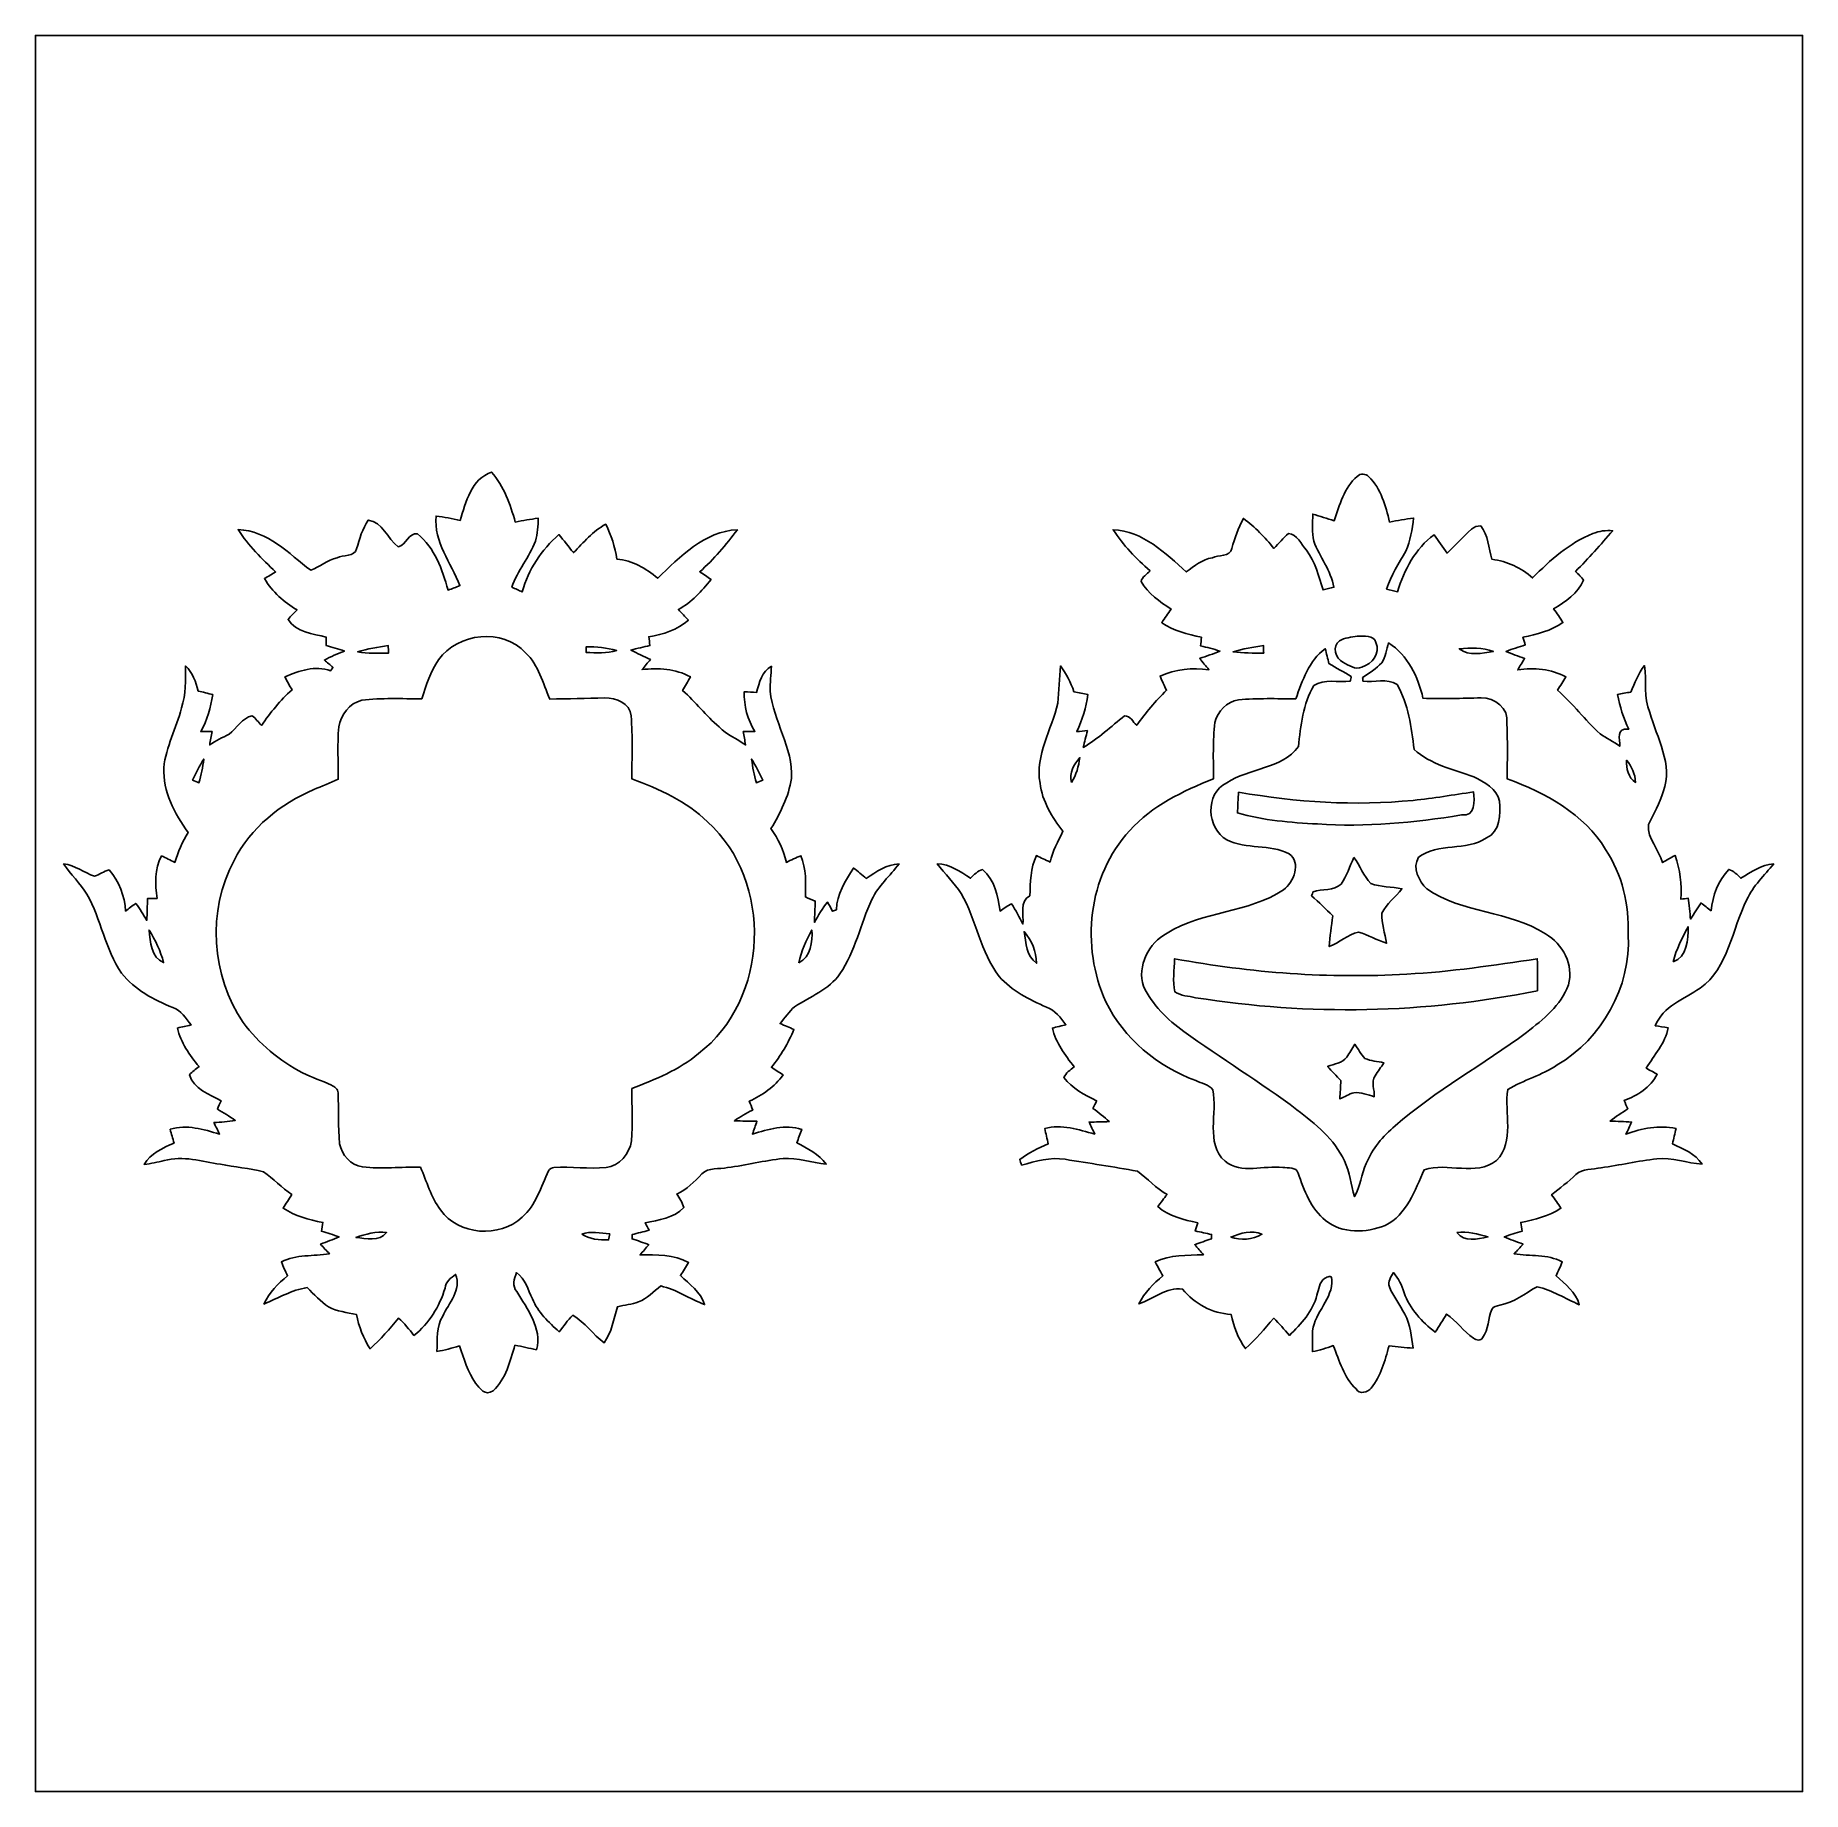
# Model space of a CAD drawing. Header units: centimetres. Extents: x -16.8 to 16.8, y -16.7 to 16.7.
import ezdxf

# ---------------------------------------------------------------- set-up
doc = ezdxf.new("R2010")
doc.units = ezdxf.units.CM
doc.header["$MEASUREMENT"] = 0
doc.layers.add('Layer 1', color=7, linetype='Continuous')

msp = doc.modelspace()

# ---------------------------------------------------------------- linework, layer by layer
at = {"layer": 'Layer 1', "color": 7}
for points, knots in [([(-16.77458, 16.66875), (-16.77458, 16.66875), (16.77458, 16.66875), (16.77458, 16.66875), (16.77458, 16.66875), (16.77458, 16.66875), (16.77458, -16.66875), (16.77458, -16.66875), (16.77458, -16.66875), (16.77458, -16.66875), (-16.77458, -16.66875), (-16.77458, -16.66875), (-16.77458, -16.66875), (-16.77458, -16.66875), (-16.77458, 16.66875), (-16.77458, 16.66875), (-16.77458, 16.66875), (-16.77458, 16.66875), (-16.77458, 16.66875), (-16.77458, 16.66875)], [0, 0, 0, 0, 0.16666667, 0.16666667, 0.16666667, 0.16666667, 0.33333333, 0.33333333, 0.33333333, 0.33333333, 0.5, 0.5, 0.5, 0.5, 0.66666667, 0.66666667, 0.66666667, 0.66666667, 1, 1, 1, 1]), ([(-8.70832, 7.46019), (-8.86072, 7.49335), (-9.01347, 7.52581), (-9.16834, 7.54451), (-9.16834, 7.54451), (-9.21244, 7.0485), (-8.88541, 6.65868), (-8.71608, 6.22371), (-8.71608, 6.22371), (-8.78981, 6.19407), (-8.86425, 6.1655), (-8.93904, 6.13904), (-8.93904, 6.13904), (-9.05193, 6.53133), (-9.19127, 6.93914), (-9.52041, 7.20549), (-9.52041, 7.20549), (-9.69116, 7.23688), (-9.72996, 6.98923), (-9.8873, 6.96242), (-9.8873, 6.96242), (-10.09191, 7.10918), (-10.18011, 7.43585), (-10.45422, 7.46619), (-10.45422, 7.46619), (-10.56746, 7.30462), (-10.62002, 7.11024), (-10.67541, 6.92326), (-10.67541, 6.92326), (-10.71668, 6.76734), (-10.93823, 6.81002), (-11.04512, 6.74829), (-11.04512, 6.74829), (-11.23174, 6.71513), (-11.37391, 6.57966), (-11.54677, 6.51475), (-11.54677, 6.51475), (-11.96305, 6.83225), (-12.36204, 7.26899), (-12.92472, 7.28698), (-12.92472, 7.28698), (-12.73351, 6.98253), (-12.47034, 6.731), (-12.21317, 6.48335), (-12.21317, 6.48335), (-12.28337, 6.44031), (-12.35393, 6.39868), (-12.42483, 6.3567), (-12.42483, 6.3567), (-12.2749, 6.10517), (-12.05724, 5.90903), (-11.80571, 5.76192), (-11.80571, 5.76192), (-11.86392, 5.70371), (-11.9253, 5.64797), (-11.97575, 5.582), (-11.97575, 5.582), (-11.8304, 5.33682), (-11.49844, 5.31495), (-11.2522, 5.24263), (-11.2522, 5.24263), (-11.25326, 5.19148), (-11.25467, 5.13997), (-11.25573, 5.08847), (-11.25573, 5.08847), (-11.13931, 5.05601), (-11.02325, 5.02179), (-10.90895, 4.98263), (-10.90895, 4.98263), (-11.03665, 4.92901), (-11.16506, 4.87645), (-11.28642, 4.80942), (-11.28642, 4.80942), (-11.2328, 4.76391), (-11.17882, 4.71876), (-11.12485, 4.6736), (-11.12485, 4.6736), (-11.13614, 4.65737), (-11.15907, 4.62456), (-11.17036, 4.60834), (-11.17036, 4.60834), (-11.46316, 4.70817), (-11.76584, 4.61327), (-12.03607, 4.49157), (-12.03607, 4.49157), (-11.99515, 4.40725), (-11.94964, 4.32506), (-11.90202, 4.24392), (-11.90202, 4.24392), (-12.13097, 4.05165), (-12.30701, 3.80965), (-12.48339, 3.57011), (-12.48339, 3.57011), (-12.5409, 3.63255), (-12.5924, 3.70064), (-12.65767, 3.75497), (-12.65767, 3.75497), (-12.85064, 3.70805), (-12.95153, 3.52037), (-13.09829, 3.40536), (-13.09829, 3.40536), (-13.22105, 3.33798), (-13.35088, 3.28224), (-13.46482, 3.19899), (-13.46482, 3.19899), (-13.45001, 3.28436), (-13.43448, 3.36903), (-13.41967, 3.45405), (-13.41967, 3.45405), (-13.49093, 3.45511), (-13.56219, 3.4544), (-13.63345, 3.45264), (-13.63345, 3.45264), (-13.51492, 3.67171), (-13.44577, 3.90948), (-13.40697, 4.15396), (-13.40697, 4.15396), (-13.49834, 4.18006), (-13.59076, 4.20123), (-13.68354, 4.2224), (-13.68354, 4.2224), (-13.72729, 4.39667), (-13.79008, 4.572), (-13.92238, 4.69971), (-13.92238, 4.69971), (-13.92449, 4.43301), (-13.91567, 4.15925), (-13.99963, 3.90172), (-13.99963, 3.90172), (-14.09418, 3.51825), (-14.29597, 3.16477), (-14.33548, 2.76754), (-14.33548, 2.76754), (-14.35594, 2.31034), (-14.13263, 1.899), (-13.8744, 1.53952), (-13.8744, 1.53952), (-13.98376, 1.36102), (-14.06419, 1.16734), (-14.12981, 0.96838), (-14.12981, 0.96838), (-14.21236, 1.01071), (-14.29456, 1.0541), (-14.37852, 1.09432), (-14.37852, 1.09432), (-14.51151, 0.8442), (-14.50023, 0.55809), (-14.46354, 0.28504), (-14.46354, 0.28504), (-14.52351, 0.28646), (-14.58383, 0.28787), (-14.64381, 0.28787), (-14.64381, 0.28787), (-14.64945, 0.14781), (-14.65227, 0.00776), (-14.66003, -0.13229), (-14.66003, -0.13229), (-14.72777, -0.02364), (-14.7828, 0.09454), (-14.86888, 0.19015), (-14.86888, 0.19015), (-14.93767, 0.14852), (-14.99764, 0.09454), (-15.06114, 0.04551), (-15.06114, 0.04551), (-15.0816, 0.33161), (-15.18038, 0.61136), (-15.37511, 0.82621), (-15.37511, 0.82621), (-15.47354, 0.80292), (-15.55574, 0.73978), (-15.65099, 0.70767), (-15.65099, 0.70767), (-15.85066, 0.77435), (-16.0207, 0.9204), (-16.23801, 0.94192), (-16.23801, 0.94192), (-16.10536, 0.73872), (-15.92474, 0.57185), (-15.79457, 0.36654), (-15.79457, 0.36654), (-15.52399, -0.11042), (-15.45167, -0.67769), (-15.13769, -1.13312), (-15.13769, -1.13312), (-14.88758, -1.4418), (-14.53127, -1.64289), (-14.16544, -1.78364), (-14.16544, -1.78364), (-14.00739, -1.83974), (-13.91885, -1.99072), (-13.81936, -2.11561), (-13.81936, -2.11561), (-13.90509, -2.13607), (-13.99152, -2.15441), (-14.0776, -2.17382), (-14.0776, -2.17382), (-14.01092, -2.45145), (-13.84723, -2.68887), (-13.66767, -2.90583), (-13.66767, -2.90583), (-13.72905, -2.95557), (-13.79432, -3.00179), (-13.84759, -3.0607), (-13.84759, -3.0607), (-13.77597, -3.3334), (-13.46165, -3.42935), (-13.24469, -3.55847), (-13.24469, -3.55847), (-13.26974, -3.60927), (-13.29514, -3.66007), (-13.31983, -3.71158), (-13.31983, -3.71158), (-13.20518, -3.78072), (-13.09017, -3.85022), (-12.98081, -3.92783), (-12.98081, -3.92783), (-13.11416, -3.95358), (-13.25069, -3.95887), (-13.38615, -3.96734), (-13.38615, -3.96734), (-13.35088, -4.04107), (-13.31313, -4.11409), (-13.27785, -4.18818), (-13.27785, -4.18818), (-13.58336, -4.09751), (-13.89768, -3.99944), (-14.21518, -4.0961), (-14.21518, -4.0961), (-14.1919, -4.18359), (-14.16685, -4.27108), (-14.13969, -4.35786), (-14.13969, -4.35786), (-14.35241, -4.45417), (-14.58913, -4.54836), (-14.70695, -4.76532), (-14.70695, -4.76532), (-14.57889, -4.74945), (-14.45331, -4.71805), (-14.32736, -4.69159), (-14.32736, -4.69159), (-13.97423, -4.58999), (-13.61158, -4.70641), (-13.26127, -4.75932), (-13.26127, -4.75932), (-12.99139, -4.81718), (-12.71164, -4.83023), (-12.44494, -4.90185), (-12.44494, -4.90185), (-12.25621, -5.03308), (-12.09322, -5.20065), (-11.9066, -5.33647), (-11.9066, -5.33647), (-11.96234, -5.42184), (-12.01773, -5.50792), (-12.0717, -5.59506), (-12.0717, -5.59506), (-11.84204, -5.7404), (-11.58205, -5.81872), (-11.31641, -5.86387), (-11.31641, -5.86387), (-11.32523, -5.91996), (-11.33404, -5.97606), (-11.34251, -6.0325), (-11.34251, -6.0325), (-11.23033, -6.06319), (-11.11956, -6.09882), (-11.00984, -6.13763), (-11.00984, -6.13763), (-11.1252, -6.18913), (-11.24373, -6.23182), (-11.36121, -6.27733), (-11.36121, -6.27733), (-11.30618, -6.33906), (-11.24832, -6.39833), (-11.19117, -6.45866), (-11.19117, -6.45866), (-11.49668, -6.51157), (-11.82123, -6.46395), (-12.10486, -6.61211), (-12.10486, -6.61211), (-12.06923, -6.70137), (-12.02902, -6.78921), (-11.98704, -6.87599), (-11.98704, -6.87599), (-12.16625, -7.02627), (-12.34052, -7.19631), (-12.43401, -7.41468), (-12.43401, -7.41468), (-12.16589, -7.29791), (-11.9066, -7.14728), (-11.61344, -7.10036), (-11.61344, -7.10036), (-11.48468, -7.22842), (-11.36191, -7.366), (-11.20881, -7.46584), (-11.20881, -7.46584), (-11.04688, -7.5565), (-10.85744, -7.57096), (-10.67964, -7.60942), (-10.67964, -7.60942), (-10.63202, -7.84049), (-10.55229, -8.06274), (-10.42141, -8.26064), (-10.42141, -8.26064), (-10.21856, -8.08814), (-10.04852, -7.88282), (-9.87813, -7.67962), (-9.87813, -7.67962), (-9.76983, -7.7791), (-9.67846, -7.89446), (-9.58674, -8.00876), (-9.58674, -8.00876), (-9.30099, -7.78263), (-9.10273, -7.45984), (-8.99654, -7.11341), (-8.99654, -7.11341), (-8.98737, -6.98676), (-8.88753, -6.91621), (-8.79616, -6.85165), (-8.79616, -6.85165), (-8.67869, -7.1434), (-8.93022, -7.3974), (-9.04134, -7.64328), (-9.04134, -7.64328), (-9.16164, -7.84542), (-9.14541, -8.08602), (-9.15, -8.31215), (-9.15, -8.31215), (-9.00571, -8.28957), (-8.86531, -8.249), (-8.72525, -8.20843), (-8.72525, -8.20843), (-8.63776, -8.44903), (-8.56368, -8.69985), (-8.41975, -8.91434), (-8.41975, -8.91434), (-8.34002, -9.00924), (-8.23454, -9.17152), (-8.08673, -9.05827), (-8.08673, -9.05827), (-7.83696, -8.83744), (-7.76605, -8.49771), (-7.66939, -8.19397), (-7.66939, -8.19397), (-7.53322, -8.22113), (-7.3974, -8.25218), (-7.26158, -8.28181), (-7.26158, -8.28181), (-7.14551, -7.868), (-7.44291, -7.50852), (-7.63482, -7.17621), (-7.63482, -7.17621), (-7.7276, -7.06896), (-7.68738, -6.93208), (-7.63764, -6.81743), (-7.63764, -6.81743), (-7.47219, -6.93561), (-7.42633, -7.14093), (-7.33989, -7.31414), (-7.33989, -7.31414), (-7.23441, -7.56744), (-7.02945, -7.75899), (-6.82978, -7.93962), (-6.82978, -7.93962), (-6.74405, -7.83519), (-6.6735, -7.71807), (-6.57366, -7.6267), (-6.57366, -7.6267), (-6.34471, -7.76182), (-6.18772, -7.98936), (-5.97817, -8.15164), (-5.97817, -8.15164), (-5.83636, -7.94773), (-5.79085, -7.69832), (-5.72488, -7.46407), (-5.72488, -7.46407), (-5.59118, -7.43338), (-5.45324, -7.4168), (-5.32342, -7.37129), (-5.32342, -7.37129), (-5.16149, -7.30568), (-5.03802, -7.17621), (-4.90291, -7.07037), (-4.90291, -7.07037), (-4.60304, -7.13387), (-4.35293, -7.31555), (-4.07, -7.42209), (-4.07, -7.42209), (-4.14973, -7.1882), (-4.35434, -7.03298), (-4.52967, -6.87246), (-4.52967, -6.87246), (-4.4764, -6.79168), (-4.42313, -6.71054), (-4.37409, -6.62728), (-4.37409, -6.62728), (-4.65596, -6.46395), (-4.97981, -6.48406), (-5.29378, -6.47912), (-5.29378, -6.47912), (-5.24016, -6.41385), (-5.18442, -6.35071), (-5.12868, -6.28756), (-5.12868, -6.28756), (-5.23275, -6.24628), (-5.33859, -6.2103), (-5.44513, -6.17679), (-5.44513, -6.17679), (-5.44583, -6.15632), (-5.44724, -6.1154), (-5.44795, -6.09494), (-5.44795, -6.09494), (-5.34, -6.06813), (-5.23205, -6.03991), (-5.12374, -6.0131), (-5.12374, -6.0131), (-5.1495, -5.96583), (-5.17525, -5.91926), (-5.201, -5.87269), (-5.201, -5.87269), (-4.94453, -5.81554), (-4.65526, -5.78309), (-4.46299, -5.58341), (-4.46299, -5.58341), (-4.48839, -5.48816), (-4.54766, -5.40773), (-4.59775, -5.32483), (-4.59775, -5.32483), (-4.40937, -5.23804), (-4.26261, -5.09129), (-4.12115, -4.94347), (-4.12115, -4.94347), (-3.99591, -4.81259), (-3.79307, -4.86092), (-3.63291, -4.82212), (-3.63291, -4.82212), (-3.27942, -4.78226), (-2.93511, -4.68701), (-2.58092, -4.65138), (-2.58092, -4.65138), (-2.30258, -4.63585), (-2.03482, -4.73146), (-1.75966, -4.75544), (-1.75966, -4.75544), (-1.90324, -4.56918), (-2.11596, -4.45841), (-2.32022, -4.35187), (-2.32022, -4.35187), (-2.28918, -4.2672), (-2.25707, -4.18289), (-2.22673, -4.09787), (-2.22673, -4.09787), (-2.53859, -3.99274), (-2.85891, -4.09575), (-3.16159, -4.18677), (-3.16159, -4.18677), (-3.13337, -4.10492), (-3.10409, -4.02378), (-3.07693, -3.94194), (-3.07693, -3.94194), (-3.2198, -3.94123), (-3.36233, -3.93912), (-3.50449, -3.93594), (-3.50449, -3.93594), (-3.39513, -3.85727), (-3.27731, -3.7913), (-3.15701, -3.73098), (-3.15701, -3.73098), (-3.17818, -3.67489), (-3.20005, -3.6195), (-3.22157, -3.56411), (-3.22157, -3.56411), (-2.97321, -3.44629), (-2.73897, -3.29389), (-2.58022, -3.06352), (-2.58022, -3.06352), (-2.65395, -3.01449), (-2.72803, -2.96651), (-2.80282, -2.91924), (-2.80282, -2.91924), (-2.62149, -2.70475), (-2.48567, -2.45851), (-2.37314, -2.20274), (-2.37314, -2.20274), (-2.45992, -2.16288), (-2.54847, -2.12584), (-2.63666, -2.0888), (-2.63666, -2.0888), (-2.54811, -1.97979), (-2.46556, -1.86408), (-2.36114, -1.77024), (-2.36114, -1.77024), (-2.06516, -1.57903), (-1.70991, -1.44568), (-1.50178, -1.14512), (-1.50178, -1.14512), (-1.20615, -0.71967), (-1.11337, -0.19967), (-0.89641, 0.26317), (-0.89641, 0.26317), (-0.77117, 0.52423), (-0.55033, 0.71402), (-0.37888, 0.94121), (-0.37888, 0.94121), (-0.61595, 0.92992), (-0.81245, 0.79516), (-1.00048, 0.6664), (-1.00048, 0.6664), (-1.0795, 0.73413), (-1.15923, 0.80116), (-1.24389, 0.86184), (-1.24389, 0.86184), (-1.40123, 0.62301), (-1.55399, 0.36654), (-1.56845, 0.07267), (-1.56845, 0.07267), (-1.58609, 0.06526), (-1.62172, 0.0508), (-1.63971, 0.04339), (-1.63971, 0.04339), (-1.67252, 0.10125), (-1.70533, 0.1591), (-1.73814, 0.21625), (-1.73814, 0.21625), (-1.8348, 0.09772), (-1.911, -0.03528), (-1.98579, -0.16863), (-1.98579, -0.16863), (-1.9812, -0.03387), (-1.97556, 0.10054), (-1.9685, 0.23424), (-1.9685, 0.23424), (-2.03094, 0.26141), (-2.09374, 0.28787), (-2.15653, 0.31362), (-2.15653, 0.31362), (-2.14877, 0.57714), (-2.13889, 0.84914), (-2.24226, 1.09714), (-2.24226, 1.09714), (-2.33574, 1.05904), (-2.42676, 1.01565), (-2.51707, 0.97014), (-2.51707, 0.97014), (-2.56752, 1.20368), (-2.6737, 1.41711), (-2.81058, 1.61078), (-2.81058, 1.61078), (-2.63384, 1.90571), (-2.47438, 2.21862), (-2.42111, 2.56187), (-2.42111, 2.56187), (-2.38478, 3.1496), (-2.77072, 3.64631), (-2.82363, 4.21958), (-2.82363, 4.21958), (-2.8261, 4.37833), (-2.80952, 4.53602), (-2.80282, 4.69406), (-2.80282, 4.69406), (-2.98379, 4.59211), (-3.03071, 4.3815), (-3.08434, 4.1977), (-3.08434, 4.1977), (-3.16195, 4.20123), (-3.23921, 4.20617), (-3.31646, 4.21076), (-3.31646, 4.21076), (-3.32423, 3.94229), (-3.25896, 3.68088), (-3.11326, 3.45581), (-3.11326, 3.45581), (-3.18805, 3.45581), (-3.26284, 3.45546), (-3.33763, 3.45299), (-3.33763, 3.45299), (-3.32246, 3.36868), (-3.30694, 3.28401), (-3.29177, 3.19934), (-3.29177, 3.19934), (-3.45546, 3.32034), (-3.65372, 3.38843), (-3.79342, 3.5433), (-3.79342, 3.5433), (-4.04566, 3.75144), (-4.23898, 4.0192), (-4.48769, 4.23122), (-4.48769, 4.23122), (-4.43689, 4.318), (-4.38573, 4.40443), (-4.33846, 4.49333), (-4.33846, 4.49333), (-4.62315, 4.64538), (-4.94489, 4.66478), (-5.25815, 4.62915), (-5.25815, 4.62915), (-5.207, 4.69441), (-5.15232, 4.75686), (-5.09764, 4.8193), (-5.09764, 4.8193), (-5.22146, 4.87962), (-5.34811, 4.93395), (-5.46876, 5.00098), (-5.46876, 5.00098), (-5.34917, 5.03026), (-5.22993, 5.05919), (-5.10928, 5.08635), (-5.10928, 5.08635), (-5.11563, 5.14244), (-5.12233, 5.19853), (-5.12868, 5.25427), (-5.12868, 5.25427), (-4.85493, 5.29978), (-4.58611, 5.37528), (-4.37797, 5.57071), (-4.37797, 5.57071), (-4.44077, 5.6388), (-4.50497, 5.70512), (-4.56847, 5.77215), (-4.56847, 5.77215), (-4.31694, 5.90444), (-4.12715, 6.1214), (-3.94829, 6.3373), (-3.94829, 6.3373), (-4.01849, 6.38916), (-4.09046, 6.4389), (-4.16278, 6.48758), (-4.16278, 6.48758), (-3.89114, 6.72183), (-3.66289, 7.00017), (-3.44805, 7.28557), (-3.44805, 7.28557), (-4.07317, 7.25346), (-4.53461, 6.77016), (-4.96006, 6.36446), (-4.96006, 6.36446), (-5.18054, 6.55179), (-5.44124, 6.69925), (-5.73476, 6.72712), (-5.73476, 6.72712), (-5.77321, 6.95678), (-5.83988, 7.17973), (-5.94713, 7.38717), (-5.94713, 7.38717), (-6.19372, 7.26264), (-6.36623, 7.03968), (-6.55955, 6.84989), (-6.55955, 6.84989), (-6.65127, 6.96454), (-6.74123, 7.0799), (-6.83472, 7.19243), (-6.83472, 7.19243), (-7.16492, 6.90316), (-7.41715, 6.53168), (-7.53145, 6.10447), (-7.53145, 6.10447), (-7.59778, 6.13375), (-7.66339, 6.16409), (-7.72866, 6.19513), (-7.72866, 6.19513), (-7.62388, 6.50875), (-7.39528, 6.76063), (-7.28169, 7.07037), (-7.28169, 7.07037), (-7.23759, 7.21007), (-7.22983, 7.35859), (-7.22948, 7.50429), (-7.22948, 7.50429), (-7.37482, 7.48242), (-7.51946, 7.45913), (-7.66339, 7.42985), (-7.66339, 7.42985), (-7.75935, 7.76887), (-7.87964, 8.10577), (-8.11283, 8.37777), (-8.11283, 8.37777), (-8.4963, 8.25041), (-8.60848, 7.80627), (-8.70832, 7.46019), (-8.70832, 7.46019), (-8.70832, 7.46019), (-8.70832, 7.46019), (-8.70832, 7.46019)], [0, 0, 0, 0, 0.00581395, 0.00581395, 0.00581395, 0.00581395, 0.01162791, 0.01162791, 0.01162791, 0.01162791, 0.01744186, 0.01744186, 0.01744186, 0.01744186, 0.02325581, 0.02325581, 0.02325581, 0.02325581, 0.02906977, 0.02906977, 0.02906977, 0.02906977, 0.03488372, 0.03488372, 0.03488372, 0.03488372, 0.04069767, 0.04069767, 0.04069767, 0.04069767, 0.04651163, 0.04651163, 0.04651163, 0.04651163, 0.05232558, 0.05232558, 0.05232558, 0.05232558, 0.05813953, 0.05813953, 0.05813953, 0.05813953, 0.06395349, 0.06395349, 0.06395349, 0.06395349, 0.06976744, 0.06976744, 0.06976744, 0.06976744, 0.0755814, 0.0755814, 0.0755814, 0.0755814, 0.08139535, 0.08139535, 0.08139535, 0.08139535, 0.0872093, 0.0872093, 0.0872093, 0.0872093, 0.09302326, 0.09302326, 0.09302326, 0.09302326, 0.09883721, 0.09883721, 0.09883721, 0.09883721, 0.10465116, 0.10465116, 0.10465116, 0.10465116, 0.11046512, 0.11046512, 0.11046512, 0.11046512, 0.11627907, 0.11627907, 0.11627907, 0.11627907, 0.12209302, 0.12209302, 0.12209302, 0.12209302, 0.12790698, 0.12790698, 0.12790698, 0.12790698, 0.13372093, 0.13372093, 0.13372093, 0.13372093, 0.13953488, 0.13953488, 0.13953488, 0.13953488, 0.14534884, 0.14534884, 0.14534884, 0.14534884, 0.15116279, 0.15116279, 0.15116279, 0.15116279, 0.15697674, 0.15697674, 0.15697674, 0.15697674, 0.1627907, 0.1627907, 0.1627907, 0.1627907, 0.16860465, 0.16860465, 0.16860465, 0.16860465, 0.1744186, 0.1744186, 0.1744186, 0.1744186, 0.18023256, 0.18023256, 0.18023256, 0.18023256, 0.18604651, 0.18604651, 0.18604651, 0.18604651, 0.19186047, 0.19186047, 0.19186047, 0.19186047, 0.19767442, 0.19767442, 0.19767442, 0.19767442, 0.20348837, 0.20348837, 0.20348837, 0.20348837, 0.20930233, 0.20930233, 0.20930233, 0.20930233, 0.21511628, 0.21511628, 0.21511628, 0.21511628, 0.22093023, 0.22093023, 0.22093023, 0.22093023, 0.22674419, 0.22674419, 0.22674419, 0.22674419, 0.23255814, 0.23255814, 0.23255814, 0.23255814, 0.23837209, 0.23837209, 0.23837209, 0.23837209, 0.24418605, 0.24418605, 0.24418605, 0.24418605, 0.25, 0.25, 0.25, 0.25, 0.25581395, 0.25581395, 0.25581395, 0.25581395, 0.26162791, 0.26162791, 0.26162791, 0.26162791, 0.26744186, 0.26744186, 0.26744186, 0.26744186, 0.27325581, 0.27325581, 0.27325581, 0.27325581, 0.27906977, 0.27906977, 0.27906977, 0.27906977, 0.28488372, 0.28488372, 0.28488372, 0.28488372, 0.29069767, 0.29069767, 0.29069767, 0.29069767, 0.29651163, 0.29651163, 0.29651163, 0.29651163, 0.30232558, 0.30232558, 0.30232558, 0.30232558, 0.30813953, 0.30813953, 0.30813953, 0.30813953, 0.31395349, 0.31395349, 0.31395349, 0.31395349, 0.31976744, 0.31976744, 0.31976744, 0.31976744, 0.3255814, 0.3255814, 0.3255814, 0.3255814, 0.33139535, 0.33139535, 0.33139535, 0.33139535, 0.3372093, 0.3372093, 0.3372093, 0.3372093, 0.34302326, 0.34302326, 0.34302326, 0.34302326, 0.34883721, 0.34883721, 0.34883721, 0.34883721, 0.35465116, 0.35465116, 0.35465116, 0.35465116, 0.36046512, 0.36046512, 0.36046512, 0.36046512, 0.36627907, 0.36627907, 0.36627907, 0.36627907, 0.37209302, 0.37209302, 0.37209302, 0.37209302, 0.37790698, 0.37790698, 0.37790698, 0.37790698, 0.38372093, 0.38372093, 0.38372093, 0.38372093, 0.38953488, 0.38953488, 0.38953488, 0.38953488, 0.39534884, 0.39534884, 0.39534884, 0.39534884, 0.40116279, 0.40116279, 0.40116279, 0.40116279, 0.40697674, 0.40697674, 0.40697674, 0.40697674, 0.4127907, 0.4127907, 0.4127907, 0.4127907, 0.41860465, 0.41860465, 0.41860465, 0.41860465, 0.4244186, 0.4244186, 0.4244186, 0.4244186, 0.43023256, 0.43023256, 0.43023256, 0.43023256, 0.43604651, 0.43604651, 0.43604651, 0.43604651, 0.44186047, 0.44186047, 0.44186047, 0.44186047, 0.44767442, 0.44767442, 0.44767442, 0.44767442, 0.45348837, 0.45348837, 0.45348837, 0.45348837, 0.45930233, 0.45930233, 0.45930233, 0.45930233, 0.46511628, 0.46511628, 0.46511628, 0.46511628, 0.47093023, 0.47093023, 0.47093023, 0.47093023, 0.47674419, 0.47674419, 0.47674419, 0.47674419, 0.48255814, 0.48255814, 0.48255814, 0.48255814, 0.48837209, 0.48837209, 0.48837209, 0.48837209, 0.49418605, 0.49418605, 0.49418605, 0.49418605, 0.5, 0.5, 0.5, 0.5, 0.50581395, 0.50581395, 0.50581395, 0.50581395, 0.51162791, 0.51162791, 0.51162791, 0.51162791, 0.51744186, 0.51744186, 0.51744186, 0.51744186, 0.52325581, 0.52325581, 0.52325581, 0.52325581, 0.52906977, 0.52906977, 0.52906977, 0.52906977, 0.53488372, 0.53488372, 0.53488372, 0.53488372, 0.54069767, 0.54069767, 0.54069767, 0.54069767, 0.54651163, 0.54651163, 0.54651163, 0.54651163, 0.55232558, 0.55232558, 0.55232558, 0.55232558, 0.55813953, 0.55813953, 0.55813953, 0.55813953, 0.56395349, 0.56395349, 0.56395349, 0.56395349, 0.56976744, 0.56976744, 0.56976744, 0.56976744, 0.5755814, 0.5755814, 0.5755814, 0.5755814, 0.58139535, 0.58139535, 0.58139535, 0.58139535, 0.5872093, 0.5872093, 0.5872093, 0.5872093, 0.59302326, 0.59302326, 0.59302326, 0.59302326, 0.59883721, 0.59883721, 0.59883721, 0.59883721, 0.60465116, 0.60465116, 0.60465116, 0.60465116, 0.61046512, 0.61046512, 0.61046512, 0.61046512, 0.61627907, 0.61627907, 0.61627907, 0.61627907, 0.62209302, 0.62209302, 0.62209302, 0.62209302, 0.62790698, 0.62790698, 0.62790698, 0.62790698, 0.63372093, 0.63372093, 0.63372093, 0.63372093, 0.63953488, 0.63953488, 0.63953488, 0.63953488, 0.64534884, 0.64534884, 0.64534884, 0.64534884, 0.65116279, 0.65116279, 0.65116279, 0.65116279, 0.65697674, 0.65697674, 0.65697674, 0.65697674, 0.6627907, 0.6627907, 0.6627907, 0.6627907, 0.66860465, 0.66860465, 0.66860465, 0.66860465, 0.6744186, 0.6744186, 0.6744186, 0.6744186, 0.68023256, 0.68023256, 0.68023256, 0.68023256, 0.68604651, 0.68604651, 0.68604651, 0.68604651, 0.69186047, 0.69186047, 0.69186047, 0.69186047, 0.69767442, 0.69767442, 0.69767442, 0.69767442, 0.70348837, 0.70348837, 0.70348837, 0.70348837, 0.70930233, 0.70930233, 0.70930233, 0.70930233, 0.71511628, 0.71511628, 0.71511628, 0.71511628, 0.72093023, 0.72093023, 0.72093023, 0.72093023, 0.72674419, 0.72674419, 0.72674419, 0.72674419, 0.73255814, 0.73255814, 0.73255814, 0.73255814, 0.73837209, 0.73837209, 0.73837209, 0.73837209, 0.74418605, 0.74418605, 0.74418605, 0.74418605, 0.75, 0.75, 0.75, 0.75, 0.75581395, 0.75581395, 0.75581395, 0.75581395, 0.76162791, 0.76162791, 0.76162791, 0.76162791, 0.76744186, 0.76744186, 0.76744186, 0.76744186, 0.77325581, 0.77325581, 0.77325581, 0.77325581, 0.77906977, 0.77906977, 0.77906977, 0.77906977, 0.78488372, 0.78488372, 0.78488372, 0.78488372, 0.79069767, 0.79069767, 0.79069767, 0.79069767, 0.79651163, 0.79651163, 0.79651163, 0.79651163, 0.80232558, 0.80232558, 0.80232558, 0.80232558, 0.80813953, 0.80813953, 0.80813953, 0.80813953, 0.81395349, 0.81395349, 0.81395349, 0.81395349, 0.81976744, 0.81976744, 0.81976744, 0.81976744, 0.8255814, 0.8255814, 0.8255814, 0.8255814, 0.83139535, 0.83139535, 0.83139535, 0.83139535, 0.8372093, 0.8372093, 0.8372093, 0.8372093, 0.84302326, 0.84302326, 0.84302326, 0.84302326, 0.84883721, 0.84883721, 0.84883721, 0.84883721, 0.85465116, 0.85465116, 0.85465116, 0.85465116, 0.86046512, 0.86046512, 0.86046512, 0.86046512, 0.86627907, 0.86627907, 0.86627907, 0.86627907, 0.87209302, 0.87209302, 0.87209302, 0.87209302, 0.87790698, 0.87790698, 0.87790698, 0.87790698, 0.88372093, 0.88372093, 0.88372093, 0.88372093, 0.88953488, 0.88953488, 0.88953488, 0.88953488, 0.89534884, 0.89534884, 0.89534884, 0.89534884, 0.90116279, 0.90116279, 0.90116279, 0.90116279, 0.90697674, 0.90697674, 0.90697674, 0.90697674, 0.9127907, 0.9127907, 0.9127907, 0.9127907, 0.91860465, 0.91860465, 0.91860465, 0.91860465, 0.9244186, 0.9244186, 0.9244186, 0.9244186, 0.93023256, 0.93023256, 0.93023256, 0.93023256, 0.93604651, 0.93604651, 0.93604651, 0.93604651, 0.94186047, 0.94186047, 0.94186047, 0.94186047, 0.94767442, 0.94767442, 0.94767442, 0.94767442, 0.95348837, 0.95348837, 0.95348837, 0.95348837, 0.95930233, 0.95930233, 0.95930233, 0.95930233, 0.96511628, 0.96511628, 0.96511628, 0.96511628, 0.97093023, 0.97093023, 0.97093023, 0.97093023, 0.97674419, 0.97674419, 0.97674419, 0.97674419, 0.98255814, 0.98255814, 0.98255814, 0.98255814, 0.98837209, 0.98837209, 0.98837209, 0.98837209, 1, 1, 1, 1]), ([(8.3185, 8.29769), (8.06873, 8.08461), (7.98654, 7.74912), (7.88141, 7.45349), (7.88141, 7.45349), (7.74629, 7.49759), (7.61224, 7.54309), (7.47571, 7.58155), (7.47571, 7.58155), (7.46831, 7.40939), (7.46372, 7.23512), (7.493, 7.06473), (7.493, 7.06473), (7.60871, 6.76839), (7.81685, 6.51087), (7.87753, 6.19266), (7.87753, 6.19266), (7.80803, 6.17573), (7.73889, 6.1595), (7.66974, 6.14327), (7.66974, 6.14327), (7.58366, 6.40151), (7.52934, 6.67844), (7.35295, 6.89504), (7.35295, 6.89504), (7.25805, 7.01146), (7.17938, 7.19455), (7.01146, 7.21607), (7.01146, 7.21607), (6.9155, 7.12505), (6.83013, 7.02486), (6.73876, 6.92997), (6.73876, 6.92997), (6.56625, 7.13952), (6.37575, 7.33496), (6.1595, 7.49935), (6.1595, 7.49935), (6.06425, 7.31767), (5.99087, 7.12717), (5.93901, 6.92891), (5.93901, 6.92891), (5.90444, 6.76557), (5.67831, 6.81002), (5.5693, 6.75252), (5.5693, 6.75252), (5.37598, 6.72324), (5.2257, 6.59589), (5.07471, 6.4837), (5.07471, 6.4837), (4.67748, 6.83683), (4.24991, 7.26158), (3.68512, 7.2838), (3.68512, 7.2838), (3.87914, 6.99206), (4.12186, 6.73312), (4.38679, 6.50416), (4.38679, 6.50416), (4.32647, 6.43961), (4.23757, 6.39057), (4.21464, 6.30026), (4.21464, 6.30026), (4.34799, 6.07483), (4.56812, 5.91749), (4.78508, 5.77779), (4.78508, 5.77779), (4.72581, 5.69207), (4.66372, 5.60811), (4.60834, 5.51956), (4.60834, 5.51956), (4.83447, 5.36575), (5.09693, 5.29555), (5.36187, 5.24404), (5.36187, 5.24404), (5.35658, 5.18971), (5.35129, 5.13539), (5.3467, 5.08071), (5.3467, 5.08071), (5.46876, 5.05178), (5.59259, 5.02038), (5.71218, 4.97981), (5.71218, 4.97981), (5.58518, 4.92936), (5.45606, 4.88527), (5.32765, 4.84011), (5.32765, 4.84011), (5.38515, 4.76885), (5.44548, 4.70006), (5.50227, 4.62809), (5.50227, 4.62809), (5.18866, 4.66654), (4.86833, 4.63868), (4.57729, 4.50638), (4.57729, 4.50638), (4.61433, 4.41537), (4.65526, 4.32576), (4.69865, 4.23721), (4.69865, 4.23721), (4.49016, 4.03296), (4.30212, 3.80965), (4.13244, 3.57258), (4.13244, 3.57258), (4.06012, 3.63502), (4.01038, 3.7525), (3.90384, 3.75391), (3.90384, 3.75391), (3.64561, 3.54894), (3.40466, 3.32105), (3.11891, 3.15172), (3.11891, 3.15172), (3.14325, 3.25861), (3.17041, 3.36479), (3.19652, 3.47133), (3.19652, 3.47133), (3.12879, 3.46534), (3.06105, 3.45863), (2.99332, 3.45334), (2.99332, 3.45334), (3.10303, 3.67453), (3.16971, 3.91089), (3.20569, 4.15431), (3.20569, 4.15431), (3.1182, 4.17548), (3.03036, 4.19382), (2.94181, 4.20899), (2.94181, 4.20899), (2.88184, 4.38503), (2.79329, 4.54907), (2.68499, 4.69971), (2.68499, 4.69971), (2.66559, 4.46405), (2.66277, 4.22769), (2.63349, 3.99239), (2.63349, 3.99239), (2.5213, 3.48686), (2.20063, 3.0099), (2.29764, 2.47333), (2.29764, 2.47333), (2.33927, 2.13043), (2.52271, 1.82668), (2.73297, 1.56069), (2.73297, 1.56069), (2.6416, 1.36948), (2.53365, 1.18428), (2.48779, 0.97508), (2.48779, 0.97508), (2.40171, 1.01706), (2.31563, 1.05904), (2.22885, 1.09855), (2.22885, 1.09855), (2.11596, 0.85866), (2.11349, 0.59478), (2.10573, 0.33584), (2.10573, 0.33584), (1.90253, 0.22931), (1.9939, -0.01834), (1.97273, -0.20144), (1.97273, -0.20144), (1.90324, -0.07197), (1.83762, 0.05962), (1.75754, 0.18309), (1.75754, 0.18309), (1.67852, 0.14781), (1.61219, 0.09137), (1.54023, 0.04445), (1.54023, 0.04445), (1.49931, 0.33338), (1.44251, 0.63077), (1.20685, 0.83326), (1.20685, 0.83326), (1.1116, 0.81245), (1.04775, 0.73307), (0.97931, 0.66993), (0.97931, 0.66993), (0.78387, 0.79304), (0.58914, 0.93557), (0.34784, 0.94368), (0.34784, 0.94368), (0.49212, 0.75001), (0.66851, 0.58244), (0.80222, 0.37994), (0.80222, 0.37994), (1.09255, -0.12065), (1.16029, -0.73131), (1.52224, -1.1938), (1.52224, -1.1938), (1.75966, -1.46861), (2.09162, -1.63759), (2.42147, -1.77694), (2.42147, -1.77694), (2.58163, -1.83938), (2.68746, -1.98049), (2.79047, -2.11102), (2.79047, -2.11102), (2.72591, -2.1269), (2.59715, -2.15865), (2.53294, -2.17452), (2.53294, -2.17452), (2.59503, -2.4571), (2.77283, -2.6857), (2.94322, -2.91148), (2.94322, -2.91148), (2.87196, -2.97109), (2.78624, -3.02436), (2.75237, -3.11609), (2.75237, -3.11609), (2.91289, -3.31717), (3.14149, -3.44699), (3.37114, -3.55565), (3.37114, -3.55565), (3.34821, -3.60363), (3.32528, -3.6516), (3.30271, -3.69958), (3.30271, -3.69958), (3.40783, -3.77931), (3.51684, -3.85621), (3.61103, -3.94935), (3.61103, -3.94935), (3.48368, -3.9557), (3.35527, -3.9564), (3.22862, -3.96028), (3.22862, -3.96028), (3.26355, -4.03648), (3.30129, -4.11162), (3.33728, -4.18783), (3.33728, -4.18783), (3.02683, -4.09998), (2.71216, -3.99732), (2.38619, -4.08129), (2.38619, -4.08129), (2.40806, -4.17901), (2.43276, -4.27602), (2.45463, -4.37409), (2.45463, -4.37409), (2.26131, -4.44747), (2.08174, -4.55154), (1.911, -4.66725), (1.911, -4.66725), (1.92017, -4.69406), (1.93816, -4.74839), (1.94733, -4.7752), (1.94733, -4.7752), (2.2165, -4.70606), (2.49202, -4.6168), (2.77354, -4.66619), (2.77354, -4.66619), (3.23144, -4.74133), (3.69217, -4.8066), (4.14726, -4.89268), (4.14726, -4.89268), (4.34269, -5.02885), (4.49827, -5.21899), (4.71099, -5.33329), (4.71099, -5.33329), (4.65137, -5.40949), (4.59105, -5.48569), (4.53461, -5.56436), (4.53461, -5.56436), (4.74416, -5.75098), (5.02497, -5.81237), (5.29202, -5.87057), (5.29202, -5.87057), (5.27579, -5.92243), (5.25992, -5.97394), (5.2451, -6.02615), (5.2451, -6.02615), (5.3467, -6.04696), (5.45183, -6.07131), (5.55449, -6.09283), (5.55449, -6.09283), (5.55343, -6.11364), (5.55166, -6.15597), (5.55061, -6.17679), (5.55061, -6.17679), (5.44407, -6.21065), (5.33788, -6.24664), (5.23381, -6.28791), (5.23381, -6.28791), (5.28955, -6.35035), (5.34529, -6.41244), (5.39891, -6.477), (5.39891, -6.477), (5.08917, -6.49323), (4.76885, -6.46748), (4.48345, -6.61458), (4.48345, -6.61458), (4.53108, -6.70172), (4.58011, -6.78886), (4.6295, -6.87634), (4.6295, -6.87634), (4.44994, -7.02698), (4.27708, -7.19631), (4.17442, -7.41045), (4.17442, -7.41045), (4.44817, -7.31908), (4.69724, -7.08307), (5.00239, -7.12964), (5.00239, -7.12964), (5.23346, -7.40551), (5.56119, -7.59248), (5.92526, -7.60977), (5.92526, -7.60977), (5.97217, -7.8426), (6.05825, -8.06344), (6.19513, -8.25959), (6.19513, -8.25959), (6.39621, -8.08814), (6.56202, -7.88141), (6.73312, -7.68174), (6.73312, -7.68174), (6.8386, -7.78439), (6.93349, -7.89658), (7.03192, -8.00735), (7.03192, -8.00735), (7.25346, -7.79321), (7.47642, -7.55015), (7.55403, -7.24323), (7.55403, -7.24323), (7.59319, -7.14022), (7.5946, -6.99382), (7.69937, -6.92644), (7.69937, -6.92644), (7.75017, -6.89928), (7.84049, -6.84459), (7.83555, -6.94514), (7.83555, -6.94514), (7.86059, -7.30956), (7.51381, -7.56849), (7.47219, -7.91986), (7.47219, -7.91986), (7.47113, -8.01864), (7.46901, -8.2169), (7.46795, -8.31568), (7.46795, -8.31568), (7.60412, -8.29275), (7.73571, -8.25077), (7.86483, -8.20208), (7.86483, -8.20208), (7.98195, -8.48783), (8.06309, -8.80674), (8.29698, -9.02476), (8.29698, -9.02476), (8.3566, -9.13589), (8.51923, -9.09002), (8.58449, -9.00783), (8.58449, -9.00783), (8.77182, -8.77958), (8.84379, -8.48431), (8.92422, -8.20702), (8.92422, -8.20702), (9.07521, -8.22325), (9.22761, -8.2423), (9.37966, -8.24936), (9.37966, -8.24936), (9.34332, -8.03169), (9.3345, -7.79992), (9.22126, -7.60554), (9.22126, -7.60554), (9.13342, -7.42668), (9.00148, -7.27075), (8.92916, -7.08484), (8.92916, -7.08484), (8.88824, -6.98782), (8.96514, -6.89822), (9.00501, -6.81602), (9.00501, -6.81602), (9.10026, -6.92714), (9.17081, -7.05661), (9.20926, -7.19878), (9.20926, -7.19878), (9.31686, -7.50535), (9.54546, -7.75194), (9.80052, -7.94632), (9.80052, -7.94632), (9.87213, -7.83202), (9.94339, -7.71772), (10.01501, -7.60377), (10.01501, -7.60377), (10.20692, -7.73254), (10.3378, -7.9315), (10.52724, -8.06309), (10.52724, -8.06309), (10.57734, -8.09413), (10.66729, -8.12341), (10.6994, -8.05356), (10.6994, -8.05356), (10.8144, -7.89658), (10.8017, -7.6895), (10.87332, -7.51487), (10.87332, -7.51487), (10.89977, -7.45702), (10.97209, -7.45314), (11.02466, -7.43338), (11.02466, -7.43338), (11.29277, -7.39175), (11.50373, -7.21078), (11.73445, -7.08378), (11.73445, -7.08378), (12.01808, -7.15363), (12.26961, -7.30638), (12.53314, -7.42668), (12.53314, -7.42668), (12.47422, -7.18679), (12.26326, -7.0358), (12.09287, -6.87634), (12.09287, -6.87634), (12.1345, -6.78991), (12.17436, -6.70242), (12.21034, -6.61317), (12.21034, -6.61317), (11.92777, -6.4583), (11.60286, -6.5084), (11.29665, -6.46007), (11.29665, -6.46007), (11.35345, -6.39868), (11.41201, -6.33906), (11.46739, -6.27662), (11.46739, -6.27662), (11.3478, -6.23147), (11.22786, -6.18843), (11.11074, -6.13869), (11.11074, -6.13869), (11.2208, -6.09635), (11.33404, -6.06213), (11.44834, -6.03144), (11.44834, -6.03144), (11.43952, -5.9757), (11.43106, -5.92067), (11.42224, -5.86528), (11.42224, -5.86528), (11.68859, -5.8106), (11.95705, -5.74781), (12.18636, -5.59364), (12.18636, -5.59364), (12.13097, -5.50616), (12.07135, -5.42184), (12.00997, -5.33859), (12.00997, -5.33859), (12.16731, -5.21547), (12.32182, -5.08847), (12.47175, -4.95653), (12.47175, -4.95653), (12.59769, -4.83588), (12.78996, -4.8641), (12.9473, -4.82494), (12.9473, -4.82494), (13.30254, -4.78014), (13.65109, -4.69336), (14.00739, -4.65702), (14.00739, -4.65702), (14.29879, -4.63021), (14.57713, -4.73992), (14.86535, -4.75509), (14.86535, -4.75509), (14.732, -4.56106), (14.5094, -4.46758), (14.30337, -4.37197), (14.30337, -4.37197), (14.32454, -4.2739), (14.34888, -4.17689), (14.3704, -4.07952), (14.3704, -4.07952), (14.04549, -4.02378), (13.722, -4.06753), (13.42037, -4.19171), (13.42037, -4.19171), (13.45565, -4.11339), (13.4934, -4.03613), (13.52867, -3.95781), (13.52867, -3.95781), (13.39144, -3.95146), (13.25492, -3.94582), (13.11839, -3.94053), (13.11839, -3.94053), (13.22776, -3.85692), (13.34311, -3.78178), (13.45847, -3.70664), (13.45847, -3.70664), (13.43342, -3.65478), (13.40838, -3.60327), (13.38368, -3.55212), (13.38368, -3.55212), (13.64262, -3.45652), (13.88145, -3.30165), (14.01445, -3.05012), (14.01445, -3.05012), (13.94389, -3.01166), (13.87193, -2.97709), (13.80561, -2.93299), (13.80561, -2.93299), (13.95801, -2.68534), (14.16791, -2.46486), (14.21977, -2.16711), (14.21977, -2.16711), (14.13792, -2.15441), (14.05643, -2.14348), (13.97494, -2.13219), (13.97494, -2.13219), (14.12346, -1.75895), (14.52069, -1.62736), (14.82619, -1.42028), (14.82619, -1.42028), (15.37582, -1.02094), (15.42697, -0.2981), (15.71766, 0.26423), (15.71766, 0.26423), (15.83231, 0.52811), (16.05033, 0.72037), (16.2246, 0.94227), (16.2246, 0.94227), (15.98895, 0.92498), (15.79562, 0.78881), (15.60089, 0.67063), (15.60089, 0.67063), (15.5321, 0.73484), (15.46578, 0.80998), (15.37229, 0.83608), (15.37229, 0.83608), (15.17086, 0.62265), (15.06608, 0.34043), (15.03645, 0.05186), (15.03645, 0.05186), (14.97154, 0.10054), (14.90909, 0.1524), (14.84524, 0.20214), (14.84524, 0.20214), (14.77821, 0.10019), (14.7133, -0.00318), (14.64663, -0.10548), (14.64663, -0.10548), (14.63569, -0.00635), (14.61347, 0.19156), (14.60253, 0.29069), (14.60253, 0.29069), (14.55526, 0.28434), (14.50869, 0.27764), (14.46212, 0.27058), (14.46212, 0.27058), (14.48259, 0.5521), (14.44801, 0.83573), (14.35171, 1.10102), (14.35171, 1.10102), (14.27057, 1.0601), (14.1919, 1.01494), (14.11464, 0.96802), (14.11464, 0.96802), (14.04549, 1.21391), (13.82395, 1.41958), (13.849, 1.68628), (13.849, 1.68628), (13.94072, 1.89477), (14.06454, 2.09162), (14.12734, 2.31211), (14.12734, 2.31211), (14.3256, 2.82928), (14.00422, 3.33199), (13.87122, 3.81811), (13.87122, 3.81811), (13.74916, 4.1021), (13.81619, 4.41043), (13.77244, 4.70641), (13.77244, 4.70641), (13.65462, 4.55612), (13.59112, 4.37339), (13.51033, 4.20264), (13.51033, 4.20264), (13.42637, 4.19065), (13.34276, 4.17583), (13.26021, 4.15713), (13.26021, 4.15713), (13.30219, 3.92889), (13.37416, 3.70734), (13.47223, 3.49638), (13.47223, 3.49638), (13.22846, 3.53095), (13.30501, 3.30835), (13.30325, 3.17465), (13.30325, 3.17465), (13.18507, 3.26602), (13.05066, 3.32811), (12.92789, 3.40995), (12.92789, 3.40995), (12.6432, 3.67065), (12.41354, 3.98568), (12.12109, 4.23827), (12.12109, 4.23827), (12.17507, 4.32188), (12.22939, 4.40514), (12.27914, 4.49192), (12.27914, 4.49192), (11.99691, 4.64114), (11.67765, 4.67148), (11.36685, 4.62456), (11.36685, 4.62456), (11.40883, 4.69759), (11.45293, 4.7692), (11.49491, 4.84188), (11.49491, 4.84188), (11.37744, 4.88386), (11.25996, 4.92548), (11.14496, 4.97381), (11.14496, 4.97381), (11.26419, 5.02179), (11.38555, 5.05954), (11.50937, 5.09658), (11.50937, 5.09658), (11.49421, 5.14562), (11.47904, 5.19465), (11.46422, 5.24334), (11.46422, 5.24334), (11.73057, 5.29555), (11.99515, 5.36681), (12.2234, 5.52132), (12.2234, 5.52132), (12.16942, 5.61234), (12.10804, 5.69842), (12.04736, 5.7845), (12.04736, 5.7845), (12.27808, 5.91114), (12.50139, 6.08224), (12.61674, 6.3246), (12.61674, 6.3246), (12.57265, 6.38704), (12.5155, 6.4389), (12.46293, 6.49358), (12.46293, 6.49358), (12.70917, 6.74052), (12.94059, 7.00264), (13.16919, 7.26581), (13.16919, 7.26581), (13.04149, 7.27357), (12.91096, 7.26334), (12.79313, 7.21078), (12.79313, 7.21078), (12.34369, 7.03651), (11.98421, 6.70525), (11.64802, 6.37046), (11.64802, 6.37046), (11.43, 6.56625), (11.16612, 6.68514), (10.87508, 6.72394), (10.87508, 6.72394), (10.80735, 6.93526), (10.81052, 7.17973), (10.66306, 7.35612), (10.66306, 7.35612), (10.59815, 7.36106), (10.53465, 7.33813), (10.48773, 7.29368), (10.48773, 7.29368), (10.32581, 7.15081), (10.18575, 6.98535), (10.02489, 6.84212), (10.02489, 6.84212), (9.94234, 6.95748), (9.86014, 7.07319), (9.77829, 7.1882), (9.77829, 7.1882), (9.41987, 6.92891), (9.2135, 6.52145), (9.08367, 6.1087), (9.08367, 6.1087), (9.01418, 6.12493), (8.94503, 6.14221), (8.87659, 6.1595), (8.87659, 6.1595), (8.95773, 6.41809), (9.10872, 6.64492), (9.2396, 6.87952), (9.2396, 6.87952), (9.33062, 7.07496), (9.36131, 7.29333), (9.38812, 7.50535), (9.38812, 7.50535), (9.23572, 7.48383), (9.08438, 7.4616), (8.9341, 7.43056), (8.9341, 7.43056), (8.85613, 7.73606), (8.77358, 8.06521), (8.53793, 8.29169), (8.53793, 8.29169), (8.4836, 8.35166), (8.37389, 8.35625), (8.3185, 8.29769)], [0, 0, 0, 0, 0.00581395, 0.00581395, 0.00581395, 0.00581395, 0.01162791, 0.01162791, 0.01162791, 0.01162791, 0.01744186, 0.01744186, 0.01744186, 0.01744186, 0.02325581, 0.02325581, 0.02325581, 0.02325581, 0.02906977, 0.02906977, 0.02906977, 0.02906977, 0.03488372, 0.03488372, 0.03488372, 0.03488372, 0.04069767, 0.04069767, 0.04069767, 0.04069767, 0.04651163, 0.04651163, 0.04651163, 0.04651163, 0.05232558, 0.05232558, 0.05232558, 0.05232558, 0.05813953, 0.05813953, 0.05813953, 0.05813953, 0.06395349, 0.06395349, 0.06395349, 0.06395349, 0.06976744, 0.06976744, 0.06976744, 0.06976744, 0.0755814, 0.0755814, 0.0755814, 0.0755814, 0.08139535, 0.08139535, 0.08139535, 0.08139535, 0.0872093, 0.0872093, 0.0872093, 0.0872093, 0.09302326, 0.09302326, 0.09302326, 0.09302326, 0.09883721, 0.09883721, 0.09883721, 0.09883721, 0.10465116, 0.10465116, 0.10465116, 0.10465116, 0.11046512, 0.11046512, 0.11046512, 0.11046512, 0.11627907, 0.11627907, 0.11627907, 0.11627907, 0.12209302, 0.12209302, 0.12209302, 0.12209302, 0.12790698, 0.12790698, 0.12790698, 0.12790698, 0.13372093, 0.13372093, 0.13372093, 0.13372093, 0.13953488, 0.13953488, 0.13953488, 0.13953488, 0.14534884, 0.14534884, 0.14534884, 0.14534884, 0.15116279, 0.15116279, 0.15116279, 0.15116279, 0.15697674, 0.15697674, 0.15697674, 0.15697674, 0.1627907, 0.1627907, 0.1627907, 0.1627907, 0.16860465, 0.16860465, 0.16860465, 0.16860465, 0.1744186, 0.1744186, 0.1744186, 0.1744186, 0.18023256, 0.18023256, 0.18023256, 0.18023256, 0.18604651, 0.18604651, 0.18604651, 0.18604651, 0.19186047, 0.19186047, 0.19186047, 0.19186047, 0.19767442, 0.19767442, 0.19767442, 0.19767442, 0.20348837, 0.20348837, 0.20348837, 0.20348837, 0.20930233, 0.20930233, 0.20930233, 0.20930233, 0.21511628, 0.21511628, 0.21511628, 0.21511628, 0.22093023, 0.22093023, 0.22093023, 0.22093023, 0.22674419, 0.22674419, 0.22674419, 0.22674419, 0.23255814, 0.23255814, 0.23255814, 0.23255814, 0.23837209, 0.23837209, 0.23837209, 0.23837209, 0.24418605, 0.24418605, 0.24418605, 0.24418605, 0.25, 0.25, 0.25, 0.25, 0.25581395, 0.25581395, 0.25581395, 0.25581395, 0.26162791, 0.26162791, 0.26162791, 0.26162791, 0.26744186, 0.26744186, 0.26744186, 0.26744186, 0.27325581, 0.27325581, 0.27325581, 0.27325581, 0.27906977, 0.27906977, 0.27906977, 0.27906977, 0.28488372, 0.28488372, 0.28488372, 0.28488372, 0.29069767, 0.29069767, 0.29069767, 0.29069767, 0.29651163, 0.29651163, 0.29651163, 0.29651163, 0.30232558, 0.30232558, 0.30232558, 0.30232558, 0.30813953, 0.30813953, 0.30813953, 0.30813953, 0.31395349, 0.31395349, 0.31395349, 0.31395349, 0.31976744, 0.31976744, 0.31976744, 0.31976744, 0.3255814, 0.3255814, 0.3255814, 0.3255814, 0.33139535, 0.33139535, 0.33139535, 0.33139535, 0.3372093, 0.3372093, 0.3372093, 0.3372093, 0.34302326, 0.34302326, 0.34302326, 0.34302326, 0.34883721, 0.34883721, 0.34883721, 0.34883721, 0.35465116, 0.35465116, 0.35465116, 0.35465116, 0.36046512, 0.36046512, 0.36046512, 0.36046512, 0.36627907, 0.36627907, 0.36627907, 0.36627907, 0.37209302, 0.37209302, 0.37209302, 0.37209302, 0.37790698, 0.37790698, 0.37790698, 0.37790698, 0.38372093, 0.38372093, 0.38372093, 0.38372093, 0.38953488, 0.38953488, 0.38953488, 0.38953488, 0.39534884, 0.39534884, 0.39534884, 0.39534884, 0.40116279, 0.40116279, 0.40116279, 0.40116279, 0.40697674, 0.40697674, 0.40697674, 0.40697674, 0.4127907, 0.4127907, 0.4127907, 0.4127907, 0.41860465, 0.41860465, 0.41860465, 0.41860465, 0.4244186, 0.4244186, 0.4244186, 0.4244186, 0.43023256, 0.43023256, 0.43023256, 0.43023256, 0.43604651, 0.43604651, 0.43604651, 0.43604651, 0.44186047, 0.44186047, 0.44186047, 0.44186047, 0.44767442, 0.44767442, 0.44767442, 0.44767442, 0.45348837, 0.45348837, 0.45348837, 0.45348837, 0.45930233, 0.45930233, 0.45930233, 0.45930233, 0.46511628, 0.46511628, 0.46511628, 0.46511628, 0.47093023, 0.47093023, 0.47093023, 0.47093023, 0.47674419, 0.47674419, 0.47674419, 0.47674419, 0.48255814, 0.48255814, 0.48255814, 0.48255814, 0.48837209, 0.48837209, 0.48837209, 0.48837209, 0.49418605, 0.49418605, 0.49418605, 0.49418605, 0.5, 0.5, 0.5, 0.5, 0.50581395, 0.50581395, 0.50581395, 0.50581395, 0.51162791, 0.51162791, 0.51162791, 0.51162791, 0.51744186, 0.51744186, 0.51744186, 0.51744186, 0.52325581, 0.52325581, 0.52325581, 0.52325581, 0.52906977, 0.52906977, 0.52906977, 0.52906977, 0.53488372, 0.53488372, 0.53488372, 0.53488372, 0.54069767, 0.54069767, 0.54069767, 0.54069767, 0.54651163, 0.54651163, 0.54651163, 0.54651163, 0.55232558, 0.55232558, 0.55232558, 0.55232558, 0.55813953, 0.55813953, 0.55813953, 0.55813953, 0.56395349, 0.56395349, 0.56395349, 0.56395349, 0.56976744, 0.56976744, 0.56976744, 0.56976744, 0.5755814, 0.5755814, 0.5755814, 0.5755814, 0.58139535, 0.58139535, 0.58139535, 0.58139535, 0.5872093, 0.5872093, 0.5872093, 0.5872093, 0.59302326, 0.59302326, 0.59302326, 0.59302326, 0.59883721, 0.59883721, 0.59883721, 0.59883721, 0.60465116, 0.60465116, 0.60465116, 0.60465116, 0.61046512, 0.61046512, 0.61046512, 0.61046512, 0.61627907, 0.61627907, 0.61627907, 0.61627907, 0.62209302, 0.62209302, 0.62209302, 0.62209302, 0.62790698, 0.62790698, 0.62790698, 0.62790698, 0.63372093, 0.63372093, 0.63372093, 0.63372093, 0.63953488, 0.63953488, 0.63953488, 0.63953488, 0.64534884, 0.64534884, 0.64534884, 0.64534884, 0.65116279, 0.65116279, 0.65116279, 0.65116279, 0.65697674, 0.65697674, 0.65697674, 0.65697674, 0.6627907, 0.6627907, 0.6627907, 0.6627907, 0.66860465, 0.66860465, 0.66860465, 0.66860465, 0.6744186, 0.6744186, 0.6744186, 0.6744186, 0.68023256, 0.68023256, 0.68023256, 0.68023256, 0.68604651, 0.68604651, 0.68604651, 0.68604651, 0.69186047, 0.69186047, 0.69186047, 0.69186047, 0.69767442, 0.69767442, 0.69767442, 0.69767442, 0.70348837, 0.70348837, 0.70348837, 0.70348837, 0.70930233, 0.70930233, 0.70930233, 0.70930233, 0.71511628, 0.71511628, 0.71511628, 0.71511628, 0.72093023, 0.72093023, 0.72093023, 0.72093023, 0.72674419, 0.72674419, 0.72674419, 0.72674419, 0.73255814, 0.73255814, 0.73255814, 0.73255814, 0.73837209, 0.73837209, 0.73837209, 0.73837209, 0.74418605, 0.74418605, 0.74418605, 0.74418605, 0.75, 0.75, 0.75, 0.75, 0.75581395, 0.75581395, 0.75581395, 0.75581395, 0.76162791, 0.76162791, 0.76162791, 0.76162791, 0.76744186, 0.76744186, 0.76744186, 0.76744186, 0.77325581, 0.77325581, 0.77325581, 0.77325581, 0.77906977, 0.77906977, 0.77906977, 0.77906977, 0.78488372, 0.78488372, 0.78488372, 0.78488372, 0.79069767, 0.79069767, 0.79069767, 0.79069767, 0.79651163, 0.79651163, 0.79651163, 0.79651163, 0.80232558, 0.80232558, 0.80232558, 0.80232558, 0.80813953, 0.80813953, 0.80813953, 0.80813953, 0.81395349, 0.81395349, 0.81395349, 0.81395349, 0.81976744, 0.81976744, 0.81976744, 0.81976744, 0.8255814, 0.8255814, 0.8255814, 0.8255814, 0.83139535, 0.83139535, 0.83139535, 0.83139535, 0.8372093, 0.8372093, 0.8372093, 0.8372093, 0.84302326, 0.84302326, 0.84302326, 0.84302326, 0.84883721, 0.84883721, 0.84883721, 0.84883721, 0.85465116, 0.85465116, 0.85465116, 0.85465116, 0.86046512, 0.86046512, 0.86046512, 0.86046512, 0.86627907, 0.86627907, 0.86627907, 0.86627907, 0.87209302, 0.87209302, 0.87209302, 0.87209302, 0.87790698, 0.87790698, 0.87790698, 0.87790698, 0.88372093, 0.88372093, 0.88372093, 0.88372093, 0.88953488, 0.88953488, 0.88953488, 0.88953488, 0.89534884, 0.89534884, 0.89534884, 0.89534884, 0.90116279, 0.90116279, 0.90116279, 0.90116279, 0.90697674, 0.90697674, 0.90697674, 0.90697674, 0.9127907, 0.9127907, 0.9127907, 0.9127907, 0.91860465, 0.91860465, 0.91860465, 0.91860465, 0.9244186, 0.9244186, 0.9244186, 0.9244186, 0.93023256, 0.93023256, 0.93023256, 0.93023256, 0.93604651, 0.93604651, 0.93604651, 0.93604651, 0.94186047, 0.94186047, 0.94186047, 0.94186047, 0.94767442, 0.94767442, 0.94767442, 0.94767442, 0.95348837, 0.95348837, 0.95348837, 0.95348837, 0.95930233, 0.95930233, 0.95930233, 0.95930233, 0.96511628, 0.96511628, 0.96511628, 0.96511628, 0.97093023, 0.97093023, 0.97093023, 0.97093023, 0.97674419, 0.97674419, 0.97674419, 0.97674419, 0.98255814, 0.98255814, 0.98255814, 0.98255814, 0.98837209, 0.98837209, 0.98837209, 0.98837209, 1, 1, 1, 1]), ([(-9.12036, 4.81577), (-8.75206, 5.32977), (-7.90646, 5.42678), (-7.4676, 4.95053), (-7.4676, 4.95053), (-7.22066, 4.7117), (-7.13987, 4.37586), (-7.01005, 4.0707), (-7.01005, 4.0707), (-6.66221, 4.07247), (-6.31402, 4.0827), (-5.96583, 4.09081), (-5.96583, 4.09081), (-5.75063, 4.09116), (-5.48569, 3.99979), (-5.46453, 3.75073), (-5.46453, 3.75073), (-5.43313, 3.3528), (-5.45006, 2.9531), (-5.45077, 2.55411), (-5.45077, 2.55411), (-4.93113, 2.36291), (-4.4136, 2.13113), (-4.01179, 1.73849), (-4.01179, 1.73849), (-2.76331, 0.61207), (-2.84551, -1.63583), (-4.1843, -2.65853), (-4.1843, -2.65853), (-4.55436, -2.96933), (-5.00733, -3.14748), (-5.45077, -3.32352), (-5.45077, -3.32352), (-5.45394, -3.65407), (-5.43101, -3.98709), (-5.45994, -4.31729), (-5.45994, -4.31729), (-5.4931, -4.56424), (-5.68643, -4.78508), (-5.93866, -4.82141), (-5.93866, -4.82141), (-6.26816, -4.85563), (-6.59977, -4.79778), (-6.92997, -4.82247), (-6.92997, -4.82247), (-6.96877, -4.82953), (-7.01499, -4.84717), (-7.03157, -4.88668), (-7.03157, -4.88668), (-7.1822, -5.1876), (-7.2704, -5.5372), (-7.53357, -5.76686), (-7.53357, -5.76686), (-7.95902, -6.16268), (-8.74536, -6.11223), (-9.08085, -5.62469), (-9.08085, -5.62469), (-9.27206, -5.38762), (-9.3412, -5.08529), (-9.46397, -4.81224), (-9.46397, -4.81224), (-9.83121, -4.81048), (-10.19951, -4.85246), (-10.56534, -4.80942), (-10.56534, -4.80942), (-10.78477, -4.77626), (-10.96081, -4.58294), (-10.99891, -4.36915), (-10.99891, -4.36915), (-11.03559, -4.04813), (-11.00949, -3.72463), (-11.02924, -3.4036), (-11.02924, -3.4036), (-11.02466, -3.32775), (-11.09698, -3.28648), (-11.15483, -3.25649), (-11.15483, -3.25649), (-11.33299, -3.17077), (-11.52454, -3.11467), (-11.70093, -3.02542), (-11.70093, -3.02542), (-12.1412, -2.794), (-12.53137, -2.46839), (-12.82947, -2.0701), (-12.82947, -2.0701), (-13.44224, -1.17969), (-13.51104, 0.05503), (-13.00339, 1.00859), (-13.00339, 1.00859), (-12.68518, 1.62736), (-12.12074, 2.08209), (-11.48927, 2.35232), (-11.48927, 2.35232), (-11.3344, 2.41759), (-11.17741, 2.47862), (-11.02466, 2.54917), (-11.02466, 2.54917), (-11.02113, 2.87973), (-11.04371, 3.21169), (-11.01513, 3.54118), (-11.01513, 3.54118), (-10.9788, 3.77119), (-10.80841, 3.99168), (-10.57804, 4.04954), (-10.57804, 4.04954), (-10.20092, 4.09434), (-9.81957, 4.07388), (-9.43998, 4.0767), (-9.43998, 4.0767), (-9.35496, 4.33141), (-9.27382, 4.59281), (-9.12036, 4.81577)], [0, 0, 0, 0, 0.03448276, 0.03448276, 0.03448276, 0.03448276, 0.06896552, 0.06896552, 0.06896552, 0.06896552, 0.10344828, 0.10344828, 0.10344828, 0.10344828, 0.13793103, 0.13793103, 0.13793103, 0.13793103, 0.17241379, 0.17241379, 0.17241379, 0.17241379, 0.20689655, 0.20689655, 0.20689655, 0.20689655, 0.24137931, 0.24137931, 0.24137931, 0.24137931, 0.27586207, 0.27586207, 0.27586207, 0.27586207, 0.31034483, 0.31034483, 0.31034483, 0.31034483, 0.34482759, 0.34482759, 0.34482759, 0.34482759, 0.37931034, 0.37931034, 0.37931034, 0.37931034, 0.4137931, 0.4137931, 0.4137931, 0.4137931, 0.44827586, 0.44827586, 0.44827586, 0.44827586, 0.48275862, 0.48275862, 0.48275862, 0.48275862, 0.51724138, 0.51724138, 0.51724138, 0.51724138, 0.55172414, 0.55172414, 0.55172414, 0.55172414, 0.5862069, 0.5862069, 0.5862069, 0.5862069, 0.62068966, 0.62068966, 0.62068966, 0.62068966, 0.65517241, 0.65517241, 0.65517241, 0.65517241, 0.68965517, 0.68965517, 0.68965517, 0.68965517, 0.72413793, 0.72413793, 0.72413793, 0.72413793, 0.75862069, 0.75862069, 0.75862069, 0.75862069, 0.79310345, 0.79310345, 0.79310345, 0.79310345, 0.82758621, 0.82758621, 0.82758621, 0.82758621, 0.86206897, 0.86206897, 0.86206897, 0.86206897, 0.89655172, 0.89655172, 0.89655172, 0.89655172, 0.93103448, 0.93103448, 0.93103448, 0.93103448, 1, 1, 1, 1]), ([(-10.65848, 4.96676), (-10.46727, 5.0225), (-10.27077, 5.05566), (-10.07428, 5.08564), (-10.07428, 5.08564), (-10.07392, 5.04931), (-10.07322, 4.97664), (-10.07251, 4.9403), (-10.07251, 4.9403), (-10.26795, 4.94101), (-10.46551, 4.93148), (-10.65848, 4.96676)], [0, 0, 0, 0, 0.25, 0.25, 0.25, 0.25, 0.5, 0.5, 0.5, 0.5, 1, 1, 1, 1]), ([(-6.3186, 5.06166), (-6.12281, 5.06695), (-5.92878, 5.04049), (-5.73934, 4.99039), (-5.73934, 4.99039), (-5.92737, 4.93712), (-6.12493, 4.94418), (-6.31825, 4.95512), (-6.31825, 4.95512), (-6.31825, 4.98193), (-6.3186, 5.03484), (-6.3186, 5.06166)], [0, 0, 0, 0, 0.25, 0.25, 0.25, 0.25, 0.5, 0.5, 0.5, 0.5, 1, 1, 1, 1]), ([(8.91575, 5.13574), (9.27735, 4.90185), (9.47632, 4.49545), (9.56698, 4.08587), (9.56698, 4.08587), (9.93528, 4.07211), (10.30393, 4.0834), (10.67223, 4.09293), (10.67223, 4.09293), (10.92376, 4.1021), (11.20352, 3.89008), (11.16012, 3.61633), (11.16012, 3.61633), (11.17671, 3.26249), (11.16683, 2.90759), (11.16612, 2.55305), (11.16612, 2.55305), (11.89461, 2.29588), (12.62168, 1.89301), (13.03408, 1.21532), (13.03408, 1.21532), (13.35087, 0.74083), (13.4814, 0.16087), (13.46376, -0.40534), (13.46376, -0.40534), (13.51527, -1.39312), (12.96776, -2.37561), (12.11686, -2.87338), (12.11686, -2.87338), (11.82441, -3.07128), (11.47692, -3.16195), (11.17494, -3.3401), (11.17494, -3.3401), (11.10615, -3.78178), (11.31535, -4.32435), (10.96504, -4.68595), (10.96504, -4.68595), (10.5664, -4.99886), (10.03653, -4.71664), (9.59167, -4.86339), (9.59167, -4.86339), (9.41564, -5.25074), (9.26253, -5.721), (8.84837, -5.91996), (8.84837, -5.91996), (8.4903, -6.06954), (8.0324, -6.08118), (7.71842, -5.82718), (7.71842, -5.82718), (7.43656, -5.6067), (7.31097, -5.25321), (7.19843, -4.92689), (7.19843, -4.92689), (7.16209, -4.80695), (7.0044, -4.832), (6.90527, -4.82106), (6.90527, -4.82106), (6.54579, -4.77555), (6.12352, -4.95512), (5.81025, -4.70182), (5.81025, -4.70182), (5.42643, -4.35963), (5.67761, -3.7846), (5.57601, -3.34469), (5.57601, -3.34469), (5.49839, -3.24485), (5.35975, -3.22474), (5.25321, -3.17112), (5.25321, -3.17112), (4.53002, -2.9016), (3.88479, -2.37737), (3.54789, -1.67464), (3.54789, -1.67464), (3.06634, -0.62512), (3.20287, 0.7112), (4.0005, 1.57304), (4.0005, 1.57304), (4.42136, 2.04893), (5.00874, 2.32339), (5.58835, 2.55411), (5.58835, 2.55411), (5.59117, 2.91218), (5.57424, 3.27237), (5.61657, 3.62832), (5.61657, 3.62832), (5.66491, 3.83928), (5.848, 4.02272), (6.06496, 4.05412), (6.06496, 4.05412), (6.4262, 4.09011), (6.78991, 4.07529), (7.15257, 4.07529), (7.15257, 4.07529), (7.28027, 4.42066), (7.39704, 4.79919), (7.71172, 5.02426), (7.71172, 5.02426), (7.73465, 4.93113), (7.75794, 4.83799), (7.78228, 4.74451), (7.78228, 4.74451), (7.92268, 4.66196), (8.06591, 4.58153), (8.20526, 4.49615), (8.20526, 4.49615), (8.20032, 4.47499), (8.19044, 4.43265), (8.18515, 4.41149), (8.18515, 4.41149), (7.96396, 4.3815), (7.69161, 4.45911), (7.493, 4.32682), (7.493, 4.32682), (7.29121, 3.98004), (7.24288, 3.56094), (7.20196, 3.1683), (7.20196, 3.1683), (6.88234, 2.73897), (6.26604, 2.76401), (5.84271, 2.47897), (5.84271, 2.47897), (5.42325, 2.28071), (5.45994, 1.61361), (5.84271, 1.39629), (5.84271, 1.39629), (6.21347, 1.21285), (6.6608, 1.32468), (7.02557, 1.13242), (7.02557, 1.13242), (7.26334, 0.96661), (7.112, 0.59161), (6.92185, 0.45226), (6.92185, 0.45226), (6.25651, 0.00317), (5.38692, 0.05644), (4.71099, -0.3743), (4.71099, -0.3743), (4.3628, -0.5528), (4.1335, -1.00013), (4.26367, -1.38183), (4.26367, -1.38183), (4.42489, -1.73637), (4.71629, -2.01401), (5.02779, -2.23979), (5.02779, -2.23979), (5.73617, -2.74567), (6.47629, -3.20569), (7.17479, -3.72498), (7.17479, -3.72498), (7.52263, -3.99627), (7.89164, -4.28202), (8.07438, -4.69759), (8.07438, -4.69759), (8.17986, -4.91031), (8.19785, -5.15056), (8.26946, -5.37422), (8.26946, -5.37422), (8.376, -5.17772), (8.39929, -4.95018), (8.4903, -4.74733), (8.4903, -4.74733), (8.60107, -4.46229), (8.81027, -4.22663), (9.03852, -4.02872), (9.03852, -4.02872), (9.8111, -3.35774), (10.71492, -2.86491), (11.53513, -2.25813), (11.53513, -2.25813), (11.84487, -2.0066), (12.19059, -1.74731), (12.32852, -1.35537), (12.32852, -1.35537), (12.43436, -0.97825), (12.22269, -0.57397), (11.89249, -0.38559), (11.89249, -0.38559), (11.20352, 0.05397), (10.31381, 0.00106), (9.63859, 0.46673), (9.63859, 0.46673), (9.49219, 0.61136), (9.36025, 0.86995), (9.48161, 1.06645), (9.48161, 1.06645), (9.85591, 1.35008), (10.38437, 1.17898), (10.77419, 1.43475), (10.77419, 1.43475), (11.03277, 1.55434), (11.04547, 1.88842), (11.02042, 2.13078), (11.02042, 2.13078), (10.96892, 2.36679), (10.73397, 2.49837), (10.53147, 2.59327), (10.53147, 2.59327), (10.14377, 2.73297), (9.7095, 2.82928), (9.40047, 3.11362), (9.40047, 3.11362), (9.34261, 3.53272), (9.29358, 3.97545), (9.0745, 4.34693), (9.0745, 4.34693), (8.88612, 4.46934), (8.63812, 4.38538), (8.42998, 4.40796), (8.42998, 4.40796), (8.42751, 4.42524), (8.42257, 4.45982), (8.42045, 4.4771), (8.42045, 4.4771), (8.54604, 4.56494), (8.68221, 4.64326), (8.78417, 4.76038), (8.78417, 4.76038), (8.86001, 4.87151), (8.87448, 5.01015), (8.91575, 5.13574)], [0, 0, 0, 0, 0.01785714, 0.01785714, 0.01785714, 0.01785714, 0.03571429, 0.03571429, 0.03571429, 0.03571429, 0.05357143, 0.05357143, 0.05357143, 0.05357143, 0.07142857, 0.07142857, 0.07142857, 0.07142857, 0.08928571, 0.08928571, 0.08928571, 0.08928571, 0.10714286, 0.10714286, 0.10714286, 0.10714286, 0.125, 0.125, 0.125, 0.125, 0.14285714, 0.14285714, 0.14285714, 0.14285714, 0.16071429, 0.16071429, 0.16071429, 0.16071429, 0.17857143, 0.17857143, 0.17857143, 0.17857143, 0.19642857, 0.19642857, 0.19642857, 0.19642857, 0.21428571, 0.21428571, 0.21428571, 0.21428571, 0.23214286, 0.23214286, 0.23214286, 0.23214286, 0.25, 0.25, 0.25, 0.25, 0.26785714, 0.26785714, 0.26785714, 0.26785714, 0.28571429, 0.28571429, 0.28571429, 0.28571429, 0.30357143, 0.30357143, 0.30357143, 0.30357143, 0.32142857, 0.32142857, 0.32142857, 0.32142857, 0.33928571, 0.33928571, 0.33928571, 0.33928571, 0.35714286, 0.35714286, 0.35714286, 0.35714286, 0.375, 0.375, 0.375, 0.375, 0.39285714, 0.39285714, 0.39285714, 0.39285714, 0.41071429, 0.41071429, 0.41071429, 0.41071429, 0.42857143, 0.42857143, 0.42857143, 0.42857143, 0.44642857, 0.44642857, 0.44642857, 0.44642857, 0.46428571, 0.46428571, 0.46428571, 0.46428571, 0.48214286, 0.48214286, 0.48214286, 0.48214286, 0.5, 0.5, 0.5, 0.5, 0.51785714, 0.51785714, 0.51785714, 0.51785714, 0.53571429, 0.53571429, 0.53571429, 0.53571429, 0.55357143, 0.55357143, 0.55357143, 0.55357143, 0.57142857, 0.57142857, 0.57142857, 0.57142857, 0.58928571, 0.58928571, 0.58928571, 0.58928571, 0.60714286, 0.60714286, 0.60714286, 0.60714286, 0.625, 0.625, 0.625, 0.625, 0.64285714, 0.64285714, 0.64285714, 0.64285714, 0.66071429, 0.66071429, 0.66071429, 0.66071429, 0.67857143, 0.67857143, 0.67857143, 0.67857143, 0.69642857, 0.69642857, 0.69642857, 0.69642857, 0.71428571, 0.71428571, 0.71428571, 0.71428571, 0.73214286, 0.73214286, 0.73214286, 0.73214286, 0.75, 0.75, 0.75, 0.75, 0.76785714, 0.76785714, 0.76785714, 0.76785714, 0.78571429, 0.78571429, 0.78571429, 0.78571429, 0.80357143, 0.80357143, 0.80357143, 0.80357143, 0.82142857, 0.82142857, 0.82142857, 0.82142857, 0.83928571, 0.83928571, 0.83928571, 0.83928571, 0.85714286, 0.85714286, 0.85714286, 0.85714286, 0.875, 0.875, 0.875, 0.875, 0.89285714, 0.89285714, 0.89285714, 0.89285714, 0.91071429, 0.91071429, 0.91071429, 0.91071429, 0.92857143, 0.92857143, 0.92857143, 0.92857143, 0.94642857, 0.94642857, 0.94642857, 0.94642857, 0.96428571, 0.96428571, 0.96428571, 0.96428571, 1, 1, 1, 1]), ([(5.95912, 4.96711), (6.14962, 5.0225), (6.34506, 5.05566), (6.54156, 5.08529), (6.54156, 5.08529), (6.54191, 5.05001), (6.54262, 4.97946), (6.54297, 4.94418), (6.54297, 4.94418), (6.34788, 4.94277), (6.15244, 4.94312), (5.95912, 4.96711)], [0, 0, 0, 0, 0.25, 0.25, 0.25, 0.25, 0.5, 0.5, 0.5, 0.5, 1, 1, 1, 1]), ([(8.32062, 5.2638), (8.44268, 5.26274), (8.63, 5.29096), (8.67516, 5.14526), (8.67516, 5.14526), (8.76723, 4.93395), (8.59684, 4.73957), (8.40881, 4.67783), (8.40881, 4.67783), (8.28216, 4.62033), (8.15622, 4.7117), (8.04827, 4.76885), (8.04827, 4.76885), (7.91069, 4.84011), (7.83696, 5.07471), (7.98195, 5.1749), (7.98195, 5.1749), (8.08355, 5.23593), (8.20491, 5.24545), (8.32062, 5.2638)], [0, 0, 0, 0, 0.16666667, 0.16666667, 0.16666667, 0.16666667, 0.33333333, 0.33333333, 0.33333333, 0.33333333, 0.5, 0.5, 0.5, 0.5, 0.66666667, 0.66666667, 0.66666667, 0.66666667, 1, 1, 1, 1]), ([(10.25384, 5.02214), (10.47186, 5.04578), (10.69446, 5.04649), (10.90471, 4.97381), (10.90471, 4.97381), (10.68776, 4.94277), (10.44187, 4.87821), (10.25384, 5.02214)], [0, 0, 0, 0, 0.33333333, 0.33333333, 0.33333333, 0.33333333, 1, 1, 1, 1]), ([(-13.79044, 2.52906), (-13.7287, 2.66806), (-13.6585, 2.80388), (-13.57736, 2.93264), (-13.57736, 2.93264), (-13.59253, 2.77918), (-13.62604, 2.62855), (-13.66802, 2.48038), (-13.66802, 2.48038), (-13.70894, 2.49661), (-13.74987, 2.51284), (-13.79044, 2.52906)], [0, 0, 0, 0, 0.25, 0.25, 0.25, 0.25, 0.5, 0.5, 0.5, 0.5, 1, 1, 1, 1]), ([(-3.17747, 2.93158), (-3.09809, 2.80247), (-3.02824, 2.66771), (-2.96686, 2.52906), (-2.96686, 2.52906), (-3.00708, 2.51284), (-3.04729, 2.49696), (-3.08751, 2.48073), (-3.08751, 2.48073), (-3.12596, 2.6289), (-3.15948, 2.77918), (-3.17747, 2.93158)], [0, 0, 0, 0, 0.25, 0.25, 0.25, 0.25, 0.5, 0.5, 0.5, 0.5, 1, 1, 1, 1]), ([(2.89701, 2.48708), (2.84727, 2.67159), (2.94217, 2.82928), (3.05364, 2.95981), (3.05364, 2.95981), (3.02824, 2.79506), (2.98768, 2.62925), (2.89701, 2.48708)], [0, 0, 0, 0, 0.33333333, 0.33333333, 0.33333333, 0.33333333, 1, 1, 1, 1]), ([(13.42919, 2.90865), (13.53714, 2.79506), (13.59182, 2.64407), (13.60241, 2.48885), (13.60241, 2.48885), (13.46024, 2.58128), (13.42672, 2.75096), (13.42919, 2.90865)], [0, 0, 0, 0, 0.33333333, 0.33333333, 0.33333333, 0.33333333, 1, 1, 1, 1]), ([(6.06672, 2.30258), (7.15962, 2.11243), (8.27652, 2.03623), (9.38248, 2.14806), (9.38248, 2.14806), (9.76665, 2.18475), (10.14659, 2.25354), (10.52865, 2.30752), (10.52865, 2.30752), (10.53888, 2.1403), (10.57557, 1.83515), (10.29864, 1.87113), (10.29864, 1.87113), (9.39765, 1.72014), (8.47937, 1.63865), (7.56567, 1.69898), (7.56567, 1.69898), (7.0545, 1.72579), (6.53874, 1.76671), (6.04449, 1.90923), (6.04449, 1.90923), (6.05014, 2.00731), (6.06107, 2.20416), (6.06672, 2.30258)], [0, 0, 0, 0, 0.14285714, 0.14285714, 0.14285714, 0.14285714, 0.28571429, 0.28571429, 0.28571429, 0.28571429, 0.42857143, 0.42857143, 0.42857143, 0.42857143, 0.57142857, 0.57142857, 0.57142857, 0.57142857, 0.71428571, 0.71428571, 0.71428571, 0.71428571, 1, 1, 1, 1]), ([(8.25676, 1.06433), (8.36965, 0.90417), (8.44127, 0.71438), (8.57744, 0.57185), (8.57744, 0.57185), (8.76335, 0.49565), (8.9722, 0.50765), (9.16869, 0.4699), (9.16869, 0.4699), (9.04557, 0.31291), (8.87554, 0.18591), (8.78628, 0.00529), (8.78628, 0.00529), (8.77746, -0.18733), (8.84908, -0.3743), (8.87483, -0.5648), (8.87483, -0.5648), (8.6935, -0.50483), (8.52558, -0.40534), (8.34178, -0.35525), (8.34178, -0.35525), (8.13788, -0.39582), (7.9823, -0.55527), (7.78933, -0.6283), (7.78933, -0.6283), (7.79992, -0.43286), (7.83061, -0.23918), (7.8553, -0.04551), (7.8553, -0.04551), (7.72548, 0.08608), (7.58966, 0.21202), (7.45349, 0.33584), (7.45349, 0.33584), (7.46054, 0.3556), (7.47395, 0.39441), (7.48101, 0.41416), (7.48101, 0.41416), (7.6514, 0.46673), (7.87224, 0.42933), (8.01194, 0.55845), (8.01194, 0.55845), (8.12341, 0.71014), (8.17069, 0.89853), (8.25676, 1.06433)], [0, 0, 0, 0, 0.08333333, 0.08333333, 0.08333333, 0.08333333, 0.16666667, 0.16666667, 0.16666667, 0.16666667, 0.25, 0.25, 0.25, 0.25, 0.33333333, 0.33333333, 0.33333333, 0.33333333, 0.41666667, 0.41666667, 0.41666667, 0.41666667, 0.5, 0.5, 0.5, 0.5, 0.58333333, 0.58333333, 0.58333333, 0.58333333, 0.66666667, 0.66666667, 0.66666667, 0.66666667, 0.75, 0.75, 0.75, 0.75, 0.83333333, 0.83333333, 0.83333333, 0.83333333, 1, 1, 1, 1]), ([(-14.61523, -0.31503), (-14.49352, -0.50518), (-14.39616, -0.71191), (-14.33936, -0.93098), (-14.33936, -0.93098), (-14.58489, -0.83749), (-14.58524, -0.53446), (-14.61523, -0.31503)], [0, 0, 0, 0, 0.33333333, 0.33333333, 0.33333333, 0.33333333, 1, 1, 1, 1]), ([(-2.28036, -0.93345), (-2.23802, -0.71367), (-2.14348, -0.50765), (-2.03482, -0.31327), (-2.03482, -0.31327), (-2.01718, -0.53728), (-2.05176, -0.82338), (-2.28036, -0.93345)], [0, 0, 0, 0, 0.33333333, 0.33333333, 0.33333333, 0.33333333, 1, 1, 1, 1]), ([(14.31537, -0.91546), (14.37393, -0.68016), (14.49176, -0.46637), (14.60006, -0.25153), (14.60006, -0.25153), (14.605, -0.49636), (14.58348, -0.82303), (14.31537, -0.91546)], [0, 0, 0, 0, 0.33333333, 0.33333333, 0.33333333, 0.33333333, 1, 1, 1, 1]), ([(1.99602, -0.34396), (2.13854, -0.51082), (2.23026, -0.72073), (2.23167, -0.94298), (2.23167, -0.94298), (2.03306, -0.81245), (2.02988, -0.55598), (1.99602, -0.34396)], [0, 0, 0, 0, 0.33333333, 0.33333333, 0.33333333, 0.33333333, 1, 1, 1, 1]), ([(4.85034, -0.85901), (6.30237, -1.12713), (7.78581, -1.2386), (9.26042, -1.15006), (9.26042, -1.15006), (10.09121, -1.10878), (10.91389, -0.98037), (11.73586, -0.86043), (11.73586, -0.86043), (11.74679, -1.06186), (11.74362, -1.264), (11.74044, -1.46579), (11.74044, -1.46579), (9.6079, -1.89971), (7.3974, -1.94063), (5.24898, -1.59773), (5.24898, -1.59773), (5.11916, -1.56633), (4.97417, -1.56457), (4.85951, -1.48837), (4.85951, -1.48837), (4.80377, -1.28376), (4.85316, -1.06786), (4.85034, -0.85901)], [0, 0, 0, 0, 0.14285714, 0.14285714, 0.14285714, 0.14285714, 0.28571429, 0.28571429, 0.28571429, 0.28571429, 0.42857143, 0.42857143, 0.42857143, 0.42857143, 0.57142857, 0.57142857, 0.57142857, 0.57142857, 0.71428571, 0.71428571, 0.71428571, 0.71428571, 1, 1, 1, 1]), ([(8.11989, -2.72556), (8.17668, -2.6483), (8.22078, -2.56258), (8.27087, -2.48073), (8.27087, -2.48073), (8.33649, -2.56857), (8.38517, -2.67335), (8.46631, -2.75026), (8.46631, -2.75026), (8.57603, -2.80353), (8.70444, -2.80353), (8.82297, -2.83175), (8.82297, -2.83175), (8.77252, -2.91747), (8.7122, -2.9972), (8.65964, -3.08151), (8.65964, -3.08151), (8.57956, -3.19934), (8.65046, -3.34998), (8.64341, -3.47733), (8.64341, -3.47733), (8.51782, -3.43853), (8.39117, -3.38843), (8.25641, -3.40254), (8.25641, -3.40254), (8.16187, -3.42688), (8.07791, -3.47909), (7.99006, -3.51896), (7.99006, -3.51896), (7.99324, -3.40078), (8.00241, -3.28718), (8.00982, -3.17006), (8.00982, -3.17006), (7.92374, -3.08187), (7.83519, -2.9972), (7.75582, -2.90371), (7.75582, -2.90371), (7.87929, -2.85221), (8.03875, -2.84515), (8.11989, -2.72556)], [0, 0, 0, 0, 0.09090909, 0.09090909, 0.09090909, 0.09090909, 0.18181818, 0.18181818, 0.18181818, 0.18181818, 0.27272727, 0.27272727, 0.27272727, 0.27272727, 0.36363636, 0.36363636, 0.36363636, 0.36363636, 0.45454545, 0.45454545, 0.45454545, 0.45454545, 0.54545455, 0.54545455, 0.54545455, 0.54545455, 0.63636364, 0.63636364, 0.63636364, 0.63636364, 0.72727273, 0.72727273, 0.72727273, 0.72727273, 0.81818182, 0.81818182, 0.81818182, 0.81818182, 1, 1, 1, 1]), ([(-10.69234, -6.14751), (-10.50219, -6.09212), (-10.30676, -6.01768), (-10.10567, -6.05719), (-10.10567, -6.05719), (-10.25066, -6.23782), (-10.49126, -6.16444), (-10.69234, -6.14751)], [0, 0, 0, 0, 0.33333333, 0.33333333, 0.33333333, 0.33333333, 1, 1, 1, 1]), ([(-6.40327, -6.08436), (-6.23041, -6.02721), (-6.04696, -6.06601), (-5.87022, -6.08048), (-5.87022, -6.08048), (-5.87551, -6.10905), (-5.88645, -6.1662), (-5.89209, -6.19443), (-5.89209, -6.19443), (-6.06884, -6.20077), (-6.25193, -6.18278), (-6.40327, -6.08436)], [0, 0, 0, 0, 0.25, 0.25, 0.25, 0.25, 0.5, 0.5, 0.5, 0.5, 1, 1, 1, 1]), ([(5.91644, -6.14362), (6.10094, -6.06778), (6.31754, -6.00393), (6.50981, -6.08859), (6.50981, -6.08859), (6.33166, -6.19372), (6.11152, -6.20536), (5.91644, -6.14362)], [0, 0, 0, 0, 0.33333333, 0.33333333, 0.33333333, 0.33333333, 1, 1, 1, 1]), ([(10.21221, -6.05472), (10.41224, -6.02615), (10.60909, -6.08647), (10.80029, -6.13904), (10.80029, -6.13904), (10.59674, -6.17396), (10.35438, -6.24875), (10.21221, -6.05472)], [0, 0, 0, 0, 0.33333333, 0.33333333, 0.33333333, 0.33333333, 1, 1, 1, 1])]:
    msp.add_open_spline(points, degree=3, knots=knots, dxfattribs=at)
at = {"layer": 'Layer 1'}
for points, knots in [([(-8.70832, 7.46019), (-8.60848, 7.80627), (-8.4963, 8.25041), (-8.11283, 8.37777), (-8.11283, 8.37777), (-7.87964, 8.10577), (-7.75935, 7.76887), (-7.66339, 7.42985), (-7.66339, 7.42985), (-7.51946, 7.45913), (-7.37482, 7.48242), (-7.22948, 7.50429), (-7.22948, 7.50429), (-7.22983, 7.35859), (-7.23759, 7.21007), (-7.28169, 7.07037), (-7.28169, 7.07037), (-7.39528, 6.76063), (-7.62388, 6.50875), (-7.72866, 6.19513), (-7.72866, 6.19513), (-7.66339, 6.16409), (-7.59778, 6.13375), (-7.53145, 6.10447), (-7.53145, 6.10447), (-7.41715, 6.53168), (-7.16492, 6.90316), (-6.83472, 7.19243), (-6.83472, 7.19243), (-6.74123, 7.0799), (-6.65127, 6.96454), (-6.55955, 6.84989), (-6.55955, 6.84989), (-6.36623, 7.03968), (-6.19372, 7.26264), (-5.94713, 7.38717), (-5.94713, 7.38717), (-5.83988, 7.17973), (-5.77321, 6.95678), (-5.73476, 6.72712), (-5.73476, 6.72712), (-5.44124, 6.69925), (-5.18054, 6.55179), (-4.96006, 6.36446), (-4.96006, 6.36446), (-4.53461, 6.77016), (-4.07317, 7.25346), (-3.44805, 7.28557), (-3.44805, 7.28557), (-3.66289, 7.00017), (-3.89114, 6.72183), (-4.16278, 6.48758), (-4.16278, 6.48758), (-4.09046, 6.4389), (-4.01849, 6.38916), (-3.94829, 6.3373), (-3.94829, 6.3373), (-4.12715, 6.1214), (-4.31694, 5.90444), (-4.56847, 5.77215), (-4.56847, 5.77215), (-4.50497, 5.70512), (-4.44077, 5.6388), (-4.37797, 5.57071), (-4.37797, 5.57071), (-4.58611, 5.37528), (-4.85493, 5.29978), (-5.12868, 5.25427), (-5.12868, 5.25427), (-5.12233, 5.19853), (-5.11563, 5.14244), (-5.10928, 5.08635), (-5.10928, 5.08635), (-5.22993, 5.05919), (-5.34917, 5.03026), (-5.46876, 5.00098), (-5.46876, 5.00098), (-5.34811, 4.93395), (-5.22146, 4.87962), (-5.09764, 4.8193), (-5.09764, 4.8193), (-5.15232, 4.75686), (-5.207, 4.69441), (-5.25815, 4.62915), (-5.25815, 4.62915), (-4.94489, 4.66478), (-4.62315, 4.64538), (-4.33846, 4.49333), (-4.33846, 4.49333), (-4.38573, 4.40443), (-4.43689, 4.318), (-4.48769, 4.23122), (-4.48769, 4.23122), (-4.23898, 4.0192), (-4.04566, 3.75144), (-3.79342, 3.5433), (-3.79342, 3.5433), (-3.65372, 3.38843), (-3.45546, 3.32034), (-3.29177, 3.19934), (-3.29177, 3.19934), (-3.30694, 3.28401), (-3.32246, 3.36868), (-3.33763, 3.45299), (-3.33763, 3.45299), (-3.26284, 3.45546), (-3.18805, 3.45581), (-3.11326, 3.45581), (-3.11326, 3.45581), (-3.25896, 3.68088), (-3.32423, 3.94229), (-3.31646, 4.21076), (-3.31646, 4.21076), (-3.23921, 4.20617), (-3.16195, 4.20123), (-3.08434, 4.1977), (-3.08434, 4.1977), (-3.03071, 4.3815), (-2.98379, 4.59211), (-2.80282, 4.69406), (-2.80282, 4.69406), (-2.80952, 4.53602), (-2.8261, 4.37833), (-2.82363, 4.21958), (-2.82363, 4.21958), (-2.77072, 3.64631), (-2.38478, 3.1496), (-2.42111, 2.56187), (-2.42111, 2.56187), (-2.47438, 2.21862), (-2.63384, 1.90571), (-2.81058, 1.61078), (-2.81058, 1.61078), (-2.6737, 1.41711), (-2.56752, 1.20368), (-2.51707, 0.97014), (-2.51707, 0.97014), (-2.42676, 1.01565), (-2.33574, 1.05904), (-2.24226, 1.09714), (-2.24226, 1.09714), (-2.13889, 0.84914), (-2.14877, 0.57714), (-2.15653, 0.31362), (-2.15653, 0.31362), (-2.09374, 0.28787), (-2.03094, 0.26141), (-1.9685, 0.23424), (-1.9685, 0.23424), (-1.97556, 0.10054), (-1.9812, -0.03387), (-1.98579, -0.16863), (-1.98579, -0.16863), (-1.911, -0.03528), (-1.8348, 0.09772), (-1.73814, 0.21625), (-1.73814, 0.21625), (-1.70533, 0.1591), (-1.67252, 0.10125), (-1.63971, 0.04339), (-1.63971, 0.04339), (-1.62172, 0.0508), (-1.58609, 0.06526), (-1.56845, 0.07267), (-1.56845, 0.07267), (-1.55399, 0.36654), (-1.40123, 0.62301), (-1.24389, 0.86184), (-1.24389, 0.86184), (-1.15923, 0.80116), (-1.0795, 0.73413), (-1.00048, 0.6664), (-1.00048, 0.6664), (-0.81245, 0.79516), (-0.61595, 0.92992), (-0.37888, 0.94121), (-0.37888, 0.94121), (-0.55033, 0.71402), (-0.77117, 0.52423), (-0.89641, 0.26317), (-0.89641, 0.26317), (-1.11337, -0.19967), (-1.20615, -0.71967), (-1.50178, -1.14512), (-1.50178, -1.14512), (-1.70991, -1.44568), (-2.06516, -1.57903), (-2.36114, -1.77024), (-2.36114, -1.77024), (-2.46556, -1.86408), (-2.54811, -1.97979), (-2.63666, -2.0888), (-2.63666, -2.0888), (-2.54847, -2.12584), (-2.45992, -2.16288), (-2.37314, -2.20274), (-2.37314, -2.20274), (-2.48567, -2.45851), (-2.62149, -2.70475), (-2.80282, -2.91924), (-2.80282, -2.91924), (-2.72803, -2.96651), (-2.65395, -3.01449), (-2.58022, -3.06352), (-2.58022, -3.06352), (-2.73897, -3.29389), (-2.97321, -3.44629), (-3.22157, -3.56411), (-3.22157, -3.56411), (-3.20005, -3.6195), (-3.17818, -3.67489), (-3.15701, -3.73098), (-3.15701, -3.73098), (-3.27731, -3.7913), (-3.39513, -3.85727), (-3.50449, -3.93594), (-3.50449, -3.93594), (-3.36233, -3.93912), (-3.2198, -3.94123), (-3.07693, -3.94194), (-3.07693, -3.94194), (-3.10409, -4.02378), (-3.13337, -4.10492), (-3.16159, -4.18677), (-3.16159, -4.18677), (-2.85891, -4.09575), (-2.53859, -3.99274), (-2.22673, -4.09787), (-2.22673, -4.09787), (-2.25707, -4.18289), (-2.28918, -4.2672), (-2.32022, -4.35187), (-2.32022, -4.35187), (-2.11596, -4.45841), (-1.90324, -4.56918), (-1.75966, -4.75544), (-1.75966, -4.75544), (-2.03482, -4.73146), (-2.30258, -4.63585), (-2.58092, -4.65138), (-2.58092, -4.65138), (-2.93511, -4.68701), (-3.27942, -4.78226), (-3.63291, -4.82212), (-3.63291, -4.82212), (-3.79307, -4.86092), (-3.99591, -4.81259), (-4.12115, -4.94347), (-4.12115, -4.94347), (-4.26261, -5.09129), (-4.40937, -5.23804), (-4.59775, -5.32483), (-4.59775, -5.32483), (-4.54766, -5.40773), (-4.48839, -5.48816), (-4.46299, -5.58341), (-4.46299, -5.58341), (-4.65526, -5.78309), (-4.94453, -5.81554), (-5.201, -5.87269), (-5.201, -5.87269), (-5.17525, -5.91926), (-5.1495, -5.96583), (-5.12374, -6.0131), (-5.12374, -6.0131), (-5.23205, -6.03991), (-5.34, -6.06813), (-5.44795, -6.09494), (-5.44795, -6.09494), (-5.44724, -6.1154), (-5.44583, -6.15632), (-5.44513, -6.17679), (-5.44513, -6.17679), (-5.33859, -6.2103), (-5.23275, -6.24628), (-5.12868, -6.28756), (-5.12868, -6.28756), (-5.18442, -6.35071), (-5.24016, -6.41385), (-5.29378, -6.47912), (-5.29378, -6.47912), (-4.97981, -6.48406), (-4.65596, -6.46395), (-4.37409, -6.62728), (-4.37409, -6.62728), (-4.42313, -6.71054), (-4.4764, -6.79168), (-4.52967, -6.87246), (-4.52967, -6.87246), (-4.35434, -7.03298), (-4.14973, -7.1882), (-4.07, -7.42209), (-4.07, -7.42209), (-4.35293, -7.31555), (-4.60304, -7.13387), (-4.90291, -7.07037), (-4.90291, -7.07037), (-5.03802, -7.17621), (-5.16149, -7.30568), (-5.32342, -7.37129), (-5.32342, -7.37129), (-5.45324, -7.4168), (-5.59118, -7.43338), (-5.72488, -7.46407), (-5.72488, -7.46407), (-5.79085, -7.69832), (-5.83636, -7.94773), (-5.97817, -8.15164), (-5.97817, -8.15164), (-6.18772, -7.98936), (-6.34471, -7.76182), (-6.57366, -7.6267), (-6.57366, -7.6267), (-6.6735, -7.71807), (-6.74405, -7.83519), (-6.82978, -7.93962), (-6.82978, -7.93962), (-7.02945, -7.75899), (-7.23441, -7.56744), (-7.33989, -7.31414), (-7.33989, -7.31414), (-7.42633, -7.14093), (-7.47219, -6.93561), (-7.63764, -6.81743), (-7.63764, -6.81743), (-7.68738, -6.93208), (-7.7276, -7.06896), (-7.63482, -7.17621), (-7.63482, -7.17621), (-7.44291, -7.50852), (-7.14551, -7.868), (-7.26158, -8.28181), (-7.26158, -8.28181), (-7.3974, -8.25218), (-7.53322, -8.22113), (-7.66939, -8.19397), (-7.66939, -8.19397), (-7.76605, -8.49771), (-7.83696, -8.83744), (-8.08673, -9.05827), (-8.08673, -9.05827), (-8.23454, -9.17152), (-8.34002, -9.00924), (-8.41975, -8.91434), (-8.41975, -8.91434), (-8.56368, -8.69985), (-8.63776, -8.44903), (-8.72525, -8.20843), (-8.72525, -8.20843), (-8.86531, -8.249), (-9.00571, -8.28957), (-9.15, -8.31215), (-9.15, -8.31215), (-9.14541, -8.08602), (-9.16164, -7.84542), (-9.04134, -7.64328), (-9.04134, -7.64328), (-8.93022, -7.3974), (-8.67869, -7.1434), (-8.79616, -6.85165), (-8.79616, -6.85165), (-8.88753, -6.91621), (-8.98737, -6.98676), (-8.99654, -7.11341), (-8.99654, -7.11341), (-9.10273, -7.45984), (-9.30099, -7.78263), (-9.58674, -8.00876), (-9.58674, -8.00876), (-9.67846, -7.89446), (-9.76983, -7.7791), (-9.87813, -7.67962), (-9.87813, -7.67962), (-10.04852, -7.88282), (-10.21856, -8.08814), (-10.42141, -8.26064), (-10.42141, -8.26064), (-10.55229, -8.06274), (-10.63202, -7.84049), (-10.67964, -7.60942), (-10.67964, -7.60942), (-10.85744, -7.57096), (-11.04688, -7.5565), (-11.20881, -7.46584), (-11.20881, -7.46584), (-11.36191, -7.366), (-11.48468, -7.22842), (-11.61344, -7.10036), (-11.61344, -7.10036), (-11.9066, -7.14728), (-12.16589, -7.29791), (-12.43401, -7.41468), (-12.43401, -7.41468), (-12.34052, -7.19631), (-12.16625, -7.02627), (-11.98704, -6.87599), (-11.98704, -6.87599), (-12.02902, -6.78921), (-12.06923, -6.70137), (-12.10486, -6.61211), (-12.10486, -6.61211), (-11.82123, -6.46395), (-11.49668, -6.51157), (-11.19117, -6.45866), (-11.19117, -6.45866), (-11.24832, -6.39833), (-11.30618, -6.33906), (-11.36121, -6.27733), (-11.36121, -6.27733), (-11.24373, -6.23182), (-11.1252, -6.18913), (-11.00984, -6.13763), (-11.00984, -6.13763), (-11.11956, -6.09882), (-11.23033, -6.06319), (-11.34251, -6.0325), (-11.34251, -6.0325), (-11.33404, -5.97606), (-11.32523, -5.91996), (-11.31641, -5.86387), (-11.31641, -5.86387), (-11.58205, -5.81872), (-11.84204, -5.7404), (-12.0717, -5.59506), (-12.0717, -5.59506), (-12.01773, -5.50792), (-11.96234, -5.42184), (-11.9066, -5.33647), (-11.9066, -5.33647), (-12.09322, -5.20065), (-12.25621, -5.03308), (-12.44494, -4.90185), (-12.44494, -4.90185), (-12.71164, -4.83023), (-12.99139, -4.81718), (-13.26127, -4.75932), (-13.26127, -4.75932), (-13.61158, -4.70641), (-13.97423, -4.58999), (-14.32736, -4.69159), (-14.32736, -4.69159), (-14.45331, -4.71805), (-14.57889, -4.74945), (-14.70695, -4.76532), (-14.70695, -4.76532), (-14.58913, -4.54836), (-14.35241, -4.45417), (-14.13969, -4.35786), (-14.13969, -4.35786), (-14.16685, -4.27108), (-14.1919, -4.18359), (-14.21518, -4.0961), (-14.21518, -4.0961), (-13.89768, -3.99944), (-13.58336, -4.09751), (-13.27785, -4.18818), (-13.27785, -4.18818), (-13.31313, -4.11409), (-13.35088, -4.04107), (-13.38615, -3.96734), (-13.38615, -3.96734), (-13.25069, -3.95887), (-13.11416, -3.95358), (-12.98081, -3.92783), (-12.98081, -3.92783), (-13.09017, -3.85022), (-13.20518, -3.78072), (-13.31983, -3.71158), (-13.31983, -3.71158), (-13.29514, -3.66007), (-13.26974, -3.60927), (-13.24469, -3.55847), (-13.24469, -3.55847), (-13.46165, -3.42935), (-13.77597, -3.3334), (-13.84759, -3.0607), (-13.84759, -3.0607), (-13.79432, -3.00179), (-13.72905, -2.95557), (-13.66767, -2.90583), (-13.66767, -2.90583), (-13.84723, -2.68887), (-14.01092, -2.45145), (-14.0776, -2.17382), (-14.0776, -2.17382), (-13.99152, -2.15441), (-13.90509, -2.13607), (-13.81936, -2.11561), (-13.81936, -2.11561), (-13.91885, -1.99072), (-14.00739, -1.83974), (-14.16544, -1.78364), (-14.16544, -1.78364), (-14.53127, -1.64289), (-14.88758, -1.4418), (-15.13769, -1.13312), (-15.13769, -1.13312), (-15.45167, -0.67769), (-15.52399, -0.11042), (-15.79457, 0.36654), (-15.79457, 0.36654), (-15.92474, 0.57185), (-16.10536, 0.73872), (-16.23801, 0.94192), (-16.23801, 0.94192), (-16.0207, 0.9204), (-15.85066, 0.77435), (-15.65099, 0.70767), (-15.65099, 0.70767), (-15.55574, 0.73978), (-15.47354, 0.80292), (-15.37511, 0.82621), (-15.37511, 0.82621), (-15.18038, 0.61136), (-15.0816, 0.33161), (-15.06114, 0.04551), (-15.06114, 0.04551), (-14.99764, 0.09454), (-14.93767, 0.14852), (-14.86888, 0.19015), (-14.86888, 0.19015), (-14.7828, 0.09454), (-14.72777, -0.02364), (-14.66003, -0.13229), (-14.66003, -0.13229), (-14.65227, 0.00776), (-14.64945, 0.14781), (-14.64381, 0.28787), (-14.64381, 0.28787), (-14.58383, 0.28787), (-14.52351, 0.28646), (-14.46354, 0.28504), (-14.46354, 0.28504), (-14.50023, 0.55809), (-14.51151, 0.8442), (-14.37852, 1.09432), (-14.37852, 1.09432), (-14.29456, 1.0541), (-14.21236, 1.01071), (-14.12981, 0.96838), (-14.12981, 0.96838), (-14.06419, 1.16734), (-13.98376, 1.36102), (-13.8744, 1.53952), (-13.8744, 1.53952), (-14.13263, 1.899), (-14.35594, 2.31034), (-14.33548, 2.76754), (-14.33548, 2.76754), (-14.29597, 3.16477), (-14.09418, 3.51825), (-13.99963, 3.90172), (-13.99963, 3.90172), (-13.91567, 4.15925), (-13.92449, 4.43301), (-13.92238, 4.69971), (-13.92238, 4.69971), (-13.79008, 4.572), (-13.72729, 4.39667), (-13.68354, 4.2224), (-13.68354, 4.2224), (-13.59076, 4.20123), (-13.49834, 4.18006), (-13.40697, 4.15396), (-13.40697, 4.15396), (-13.44577, 3.90948), (-13.51492, 3.67171), (-13.63345, 3.45264), (-13.63345, 3.45264), (-13.56219, 3.4544), (-13.49093, 3.45511), (-13.41967, 3.45405), (-13.41967, 3.45405), (-13.43448, 3.36903), (-13.45001, 3.28436), (-13.46482, 3.19899), (-13.46482, 3.19899), (-13.35088, 3.28224), (-13.22105, 3.33798), (-13.09829, 3.40536), (-13.09829, 3.40536), (-12.95153, 3.52037), (-12.85064, 3.70805), (-12.65767, 3.75497), (-12.65767, 3.75497), (-12.5924, 3.70064), (-12.5409, 3.63255), (-12.48339, 3.57011), (-12.48339, 3.57011), (-12.30701, 3.80965), (-12.13097, 4.05165), (-11.90202, 4.24392), (-11.90202, 4.24392), (-11.94964, 4.32506), (-11.99515, 4.40725), (-12.03607, 4.49157), (-12.03607, 4.49157), (-11.76584, 4.61327), (-11.46316, 4.70817), (-11.17036, 4.60834), (-11.17036, 4.60834), (-11.15907, 4.62456), (-11.13614, 4.65737), (-11.12485, 4.6736), (-11.12485, 4.6736), (-11.17882, 4.71876), (-11.2328, 4.76391), (-11.28642, 4.80942), (-11.28642, 4.80942), (-11.16506, 4.87645), (-11.03665, 4.92901), (-10.90895, 4.98263), (-10.90895, 4.98263), (-11.02325, 5.02179), (-11.13931, 5.05601), (-11.25573, 5.08847), (-11.25573, 5.08847), (-11.25467, 5.13997), (-11.25326, 5.19148), (-11.2522, 5.24263), (-11.2522, 5.24263), (-11.49844, 5.31495), (-11.8304, 5.33682), (-11.97575, 5.582), (-11.97575, 5.582), (-11.9253, 5.64797), (-11.86392, 5.70371), (-11.80571, 5.76192), (-11.80571, 5.76192), (-12.05724, 5.90903), (-12.2749, 6.10517), (-12.42483, 6.3567), (-12.42483, 6.3567), (-12.35393, 6.39868), (-12.28337, 6.44031), (-12.21317, 6.48335), (-12.21317, 6.48335), (-12.47034, 6.731), (-12.73351, 6.98253), (-12.92472, 7.28698), (-12.92472, 7.28698), (-12.36204, 7.26899), (-11.96305, 6.83225), (-11.54677, 6.51475), (-11.54677, 6.51475), (-11.37391, 6.57966), (-11.23174, 6.71513), (-11.04512, 6.74829), (-11.04512, 6.74829), (-10.93823, 6.81002), (-10.71668, 6.76734), (-10.67541, 6.92326), (-10.67541, 6.92326), (-10.62002, 7.11024), (-10.56746, 7.30462), (-10.45422, 7.46619), (-10.45422, 7.46619), (-10.18011, 7.43585), (-10.09191, 7.10918), (-9.8873, 6.96242), (-9.8873, 6.96242), (-9.72996, 6.98923), (-9.69116, 7.23688), (-9.52041, 7.20549), (-9.52041, 7.20549), (-9.19127, 6.93914), (-9.05193, 6.53133), (-8.93904, 6.13904), (-8.93904, 6.13904), (-8.86425, 6.1655), (-8.78981, 6.19407), (-8.71608, 6.22371), (-8.71608, 6.22371), (-8.88541, 6.65868), (-9.21244, 7.0485), (-9.16834, 7.54451), (-9.16834, 7.54451), (-9.01347, 7.52581), (-8.86072, 7.49335), (-8.70832, 7.46019), (-8.70832, 7.46019), (-8.70832, 7.46019), (-8.70832, 7.46019), (-8.70832, 7.46019)], [0, 0, 0, 0, 0.00581395, 0.00581395, 0.00581395, 0.00581395, 0.01162791, 0.01162791, 0.01162791, 0.01162791, 0.01744186, 0.01744186, 0.01744186, 0.01744186, 0.02325581, 0.02325581, 0.02325581, 0.02325581, 0.02906977, 0.02906977, 0.02906977, 0.02906977, 0.03488372, 0.03488372, 0.03488372, 0.03488372, 0.04069767, 0.04069767, 0.04069767, 0.04069767, 0.04651163, 0.04651163, 0.04651163, 0.04651163, 0.05232558, 0.05232558, 0.05232558, 0.05232558, 0.05813953, 0.05813953, 0.05813953, 0.05813953, 0.06395349, 0.06395349, 0.06395349, 0.06395349, 0.06976744, 0.06976744, 0.06976744, 0.06976744, 0.0755814, 0.0755814, 0.0755814, 0.0755814, 0.08139535, 0.08139535, 0.08139535, 0.08139535, 0.0872093, 0.0872093, 0.0872093, 0.0872093, 0.09302326, 0.09302326, 0.09302326, 0.09302326, 0.09883721, 0.09883721, 0.09883721, 0.09883721, 0.10465116, 0.10465116, 0.10465116, 0.10465116, 0.11046512, 0.11046512, 0.11046512, 0.11046512, 0.11627907, 0.11627907, 0.11627907, 0.11627907, 0.12209302, 0.12209302, 0.12209302, 0.12209302, 0.12790698, 0.12790698, 0.12790698, 0.12790698, 0.13372093, 0.13372093, 0.13372093, 0.13372093, 0.13953488, 0.13953488, 0.13953488, 0.13953488, 0.14534884, 0.14534884, 0.14534884, 0.14534884, 0.15116279, 0.15116279, 0.15116279, 0.15116279, 0.15697674, 0.15697674, 0.15697674, 0.15697674, 0.1627907, 0.1627907, 0.1627907, 0.1627907, 0.16860465, 0.16860465, 0.16860465, 0.16860465, 0.1744186, 0.1744186, 0.1744186, 0.1744186, 0.18023256, 0.18023256, 0.18023256, 0.18023256, 0.18604651, 0.18604651, 0.18604651, 0.18604651, 0.19186047, 0.19186047, 0.19186047, 0.19186047, 0.19767442, 0.19767442, 0.19767442, 0.19767442, 0.20348837, 0.20348837, 0.20348837, 0.20348837, 0.20930233, 0.20930233, 0.20930233, 0.20930233, 0.21511628, 0.21511628, 0.21511628, 0.21511628, 0.22093023, 0.22093023, 0.22093023, 0.22093023, 0.22674419, 0.22674419, 0.22674419, 0.22674419, 0.23255814, 0.23255814, 0.23255814, 0.23255814, 0.23837209, 0.23837209, 0.23837209, 0.23837209, 0.24418605, 0.24418605, 0.24418605, 0.24418605, 0.25, 0.25, 0.25, 0.25, 0.25581395, 0.25581395, 0.25581395, 0.25581395, 0.26162791, 0.26162791, 0.26162791, 0.26162791, 0.26744186, 0.26744186, 0.26744186, 0.26744186, 0.27325581, 0.27325581, 0.27325581, 0.27325581, 0.27906977, 0.27906977, 0.27906977, 0.27906977, 0.28488372, 0.28488372, 0.28488372, 0.28488372, 0.29069767, 0.29069767, 0.29069767, 0.29069767, 0.29651163, 0.29651163, 0.29651163, 0.29651163, 0.30232558, 0.30232558, 0.30232558, 0.30232558, 0.30813953, 0.30813953, 0.30813953, 0.30813953, 0.31395349, 0.31395349, 0.31395349, 0.31395349, 0.31976744, 0.31976744, 0.31976744, 0.31976744, 0.3255814, 0.3255814, 0.3255814, 0.3255814, 0.33139535, 0.33139535, 0.33139535, 0.33139535, 0.3372093, 0.3372093, 0.3372093, 0.3372093, 0.34302326, 0.34302326, 0.34302326, 0.34302326, 0.34883721, 0.34883721, 0.34883721, 0.34883721, 0.35465116, 0.35465116, 0.35465116, 0.35465116, 0.36046512, 0.36046512, 0.36046512, 0.36046512, 0.36627907, 0.36627907, 0.36627907, 0.36627907, 0.37209302, 0.37209302, 0.37209302, 0.37209302, 0.37790698, 0.37790698, 0.37790698, 0.37790698, 0.38372093, 0.38372093, 0.38372093, 0.38372093, 0.38953488, 0.38953488, 0.38953488, 0.38953488, 0.39534884, 0.39534884, 0.39534884, 0.39534884, 0.40116279, 0.40116279, 0.40116279, 0.40116279, 0.40697674, 0.40697674, 0.40697674, 0.40697674, 0.4127907, 0.4127907, 0.4127907, 0.4127907, 0.41860465, 0.41860465, 0.41860465, 0.41860465, 0.4244186, 0.4244186, 0.4244186, 0.4244186, 0.43023256, 0.43023256, 0.43023256, 0.43023256, 0.43604651, 0.43604651, 0.43604651, 0.43604651, 0.44186047, 0.44186047, 0.44186047, 0.44186047, 0.44767442, 0.44767442, 0.44767442, 0.44767442, 0.45348837, 0.45348837, 0.45348837, 0.45348837, 0.45930233, 0.45930233, 0.45930233, 0.45930233, 0.46511628, 0.46511628, 0.46511628, 0.46511628, 0.47093023, 0.47093023, 0.47093023, 0.47093023, 0.47674419, 0.47674419, 0.47674419, 0.47674419, 0.48255814, 0.48255814, 0.48255814, 0.48255814, 0.48837209, 0.48837209, 0.48837209, 0.48837209, 0.49418605, 0.49418605, 0.49418605, 0.49418605, 0.5, 0.5, 0.5, 0.5, 0.50581395, 0.50581395, 0.50581395, 0.50581395, 0.51162791, 0.51162791, 0.51162791, 0.51162791, 0.51744186, 0.51744186, 0.51744186, 0.51744186, 0.52325581, 0.52325581, 0.52325581, 0.52325581, 0.52906977, 0.52906977, 0.52906977, 0.52906977, 0.53488372, 0.53488372, 0.53488372, 0.53488372, 0.54069767, 0.54069767, 0.54069767, 0.54069767, 0.54651163, 0.54651163, 0.54651163, 0.54651163, 0.55232558, 0.55232558, 0.55232558, 0.55232558, 0.55813953, 0.55813953, 0.55813953, 0.55813953, 0.56395349, 0.56395349, 0.56395349, 0.56395349, 0.56976744, 0.56976744, 0.56976744, 0.56976744, 0.5755814, 0.5755814, 0.5755814, 0.5755814, 0.58139535, 0.58139535, 0.58139535, 0.58139535, 0.5872093, 0.5872093, 0.5872093, 0.5872093, 0.59302326, 0.59302326, 0.59302326, 0.59302326, 0.59883721, 0.59883721, 0.59883721, 0.59883721, 0.60465116, 0.60465116, 0.60465116, 0.60465116, 0.61046512, 0.61046512, 0.61046512, 0.61046512, 0.61627907, 0.61627907, 0.61627907, 0.61627907, 0.62209302, 0.62209302, 0.62209302, 0.62209302, 0.62790698, 0.62790698, 0.62790698, 0.62790698, 0.63372093, 0.63372093, 0.63372093, 0.63372093, 0.63953488, 0.63953488, 0.63953488, 0.63953488, 0.64534884, 0.64534884, 0.64534884, 0.64534884, 0.65116279, 0.65116279, 0.65116279, 0.65116279, 0.65697674, 0.65697674, 0.65697674, 0.65697674, 0.6627907, 0.6627907, 0.6627907, 0.6627907, 0.66860465, 0.66860465, 0.66860465, 0.66860465, 0.6744186, 0.6744186, 0.6744186, 0.6744186, 0.68023256, 0.68023256, 0.68023256, 0.68023256, 0.68604651, 0.68604651, 0.68604651, 0.68604651, 0.69186047, 0.69186047, 0.69186047, 0.69186047, 0.69767442, 0.69767442, 0.69767442, 0.69767442, 0.70348837, 0.70348837, 0.70348837, 0.70348837, 0.70930233, 0.70930233, 0.70930233, 0.70930233, 0.71511628, 0.71511628, 0.71511628, 0.71511628, 0.72093023, 0.72093023, 0.72093023, 0.72093023, 0.72674419, 0.72674419, 0.72674419, 0.72674419, 0.73255814, 0.73255814, 0.73255814, 0.73255814, 0.73837209, 0.73837209, 0.73837209, 0.73837209, 0.74418605, 0.74418605, 0.74418605, 0.74418605, 0.75, 0.75, 0.75, 0.75, 0.75581395, 0.75581395, 0.75581395, 0.75581395, 0.76162791, 0.76162791, 0.76162791, 0.76162791, 0.76744186, 0.76744186, 0.76744186, 0.76744186, 0.77325581, 0.77325581, 0.77325581, 0.77325581, 0.77906977, 0.77906977, 0.77906977, 0.77906977, 0.78488372, 0.78488372, 0.78488372, 0.78488372, 0.79069767, 0.79069767, 0.79069767, 0.79069767, 0.79651163, 0.79651163, 0.79651163, 0.79651163, 0.80232558, 0.80232558, 0.80232558, 0.80232558, 0.80813953, 0.80813953, 0.80813953, 0.80813953, 0.81395349, 0.81395349, 0.81395349, 0.81395349, 0.81976744, 0.81976744, 0.81976744, 0.81976744, 0.8255814, 0.8255814, 0.8255814, 0.8255814, 0.83139535, 0.83139535, 0.83139535, 0.83139535, 0.8372093, 0.8372093, 0.8372093, 0.8372093, 0.84302326, 0.84302326, 0.84302326, 0.84302326, 0.84883721, 0.84883721, 0.84883721, 0.84883721, 0.85465116, 0.85465116, 0.85465116, 0.85465116, 0.86046512, 0.86046512, 0.86046512, 0.86046512, 0.86627907, 0.86627907, 0.86627907, 0.86627907, 0.87209302, 0.87209302, 0.87209302, 0.87209302, 0.87790698, 0.87790698, 0.87790698, 0.87790698, 0.88372093, 0.88372093, 0.88372093, 0.88372093, 0.88953488, 0.88953488, 0.88953488, 0.88953488, 0.89534884, 0.89534884, 0.89534884, 0.89534884, 0.90116279, 0.90116279, 0.90116279, 0.90116279, 0.90697674, 0.90697674, 0.90697674, 0.90697674, 0.9127907, 0.9127907, 0.9127907, 0.9127907, 0.91860465, 0.91860465, 0.91860465, 0.91860465, 0.9244186, 0.9244186, 0.9244186, 0.9244186, 0.93023256, 0.93023256, 0.93023256, 0.93023256, 0.93604651, 0.93604651, 0.93604651, 0.93604651, 0.94186047, 0.94186047, 0.94186047, 0.94186047, 0.94767442, 0.94767442, 0.94767442, 0.94767442, 0.95348837, 0.95348837, 0.95348837, 0.95348837, 0.95930233, 0.95930233, 0.95930233, 0.95930233, 0.96511628, 0.96511628, 0.96511628, 0.96511628, 0.97093023, 0.97093023, 0.97093023, 0.97093023, 0.97674419, 0.97674419, 0.97674419, 0.97674419, 0.98255814, 0.98255814, 0.98255814, 0.98255814, 0.98837209, 0.98837209, 0.98837209, 0.98837209, 1, 1, 1, 1]), ([(8.3185, 8.29769), (8.37389, 8.35625), (8.4836, 8.35166), (8.53793, 8.29169), (8.53793, 8.29169), (8.77358, 8.06521), (8.85613, 7.73606), (8.9341, 7.43056), (8.9341, 7.43056), (9.08438, 7.4616), (9.23572, 7.48383), (9.38812, 7.50535), (9.38812, 7.50535), (9.36131, 7.29333), (9.33062, 7.07496), (9.2396, 6.87952), (9.2396, 6.87952), (9.10872, 6.64492), (8.95773, 6.41809), (8.87659, 6.1595), (8.87659, 6.1595), (8.94503, 6.14221), (9.01418, 6.12493), (9.08367, 6.1087), (9.08367, 6.1087), (9.2135, 6.52145), (9.41987, 6.92891), (9.77829, 7.1882), (9.77829, 7.1882), (9.86014, 7.07319), (9.94234, 6.95748), (10.02489, 6.84212), (10.02489, 6.84212), (10.18575, 6.98535), (10.32581, 7.15081), (10.48773, 7.29368), (10.48773, 7.29368), (10.53465, 7.33813), (10.59815, 7.36106), (10.66306, 7.35612), (10.66306, 7.35612), (10.81052, 7.17973), (10.80735, 6.93526), (10.87508, 6.72394), (10.87508, 6.72394), (11.16612, 6.68514), (11.43, 6.56625), (11.64802, 6.37046), (11.64802, 6.37046), (11.98421, 6.70525), (12.34369, 7.03651), (12.79313, 7.21078), (12.79313, 7.21078), (12.91096, 7.26334), (13.04149, 7.27357), (13.16919, 7.26581), (13.16919, 7.26581), (12.94059, 7.00264), (12.70917, 6.74052), (12.46293, 6.49358), (12.46293, 6.49358), (12.5155, 6.4389), (12.57265, 6.38704), (12.61674, 6.3246), (12.61674, 6.3246), (12.50139, 6.08224), (12.27808, 5.91114), (12.04736, 5.7845), (12.04736, 5.7845), (12.10804, 5.69842), (12.16942, 5.61234), (12.2234, 5.52132), (12.2234, 5.52132), (11.99515, 5.36681), (11.73057, 5.29555), (11.46422, 5.24334), (11.46422, 5.24334), (11.47904, 5.19465), (11.49421, 5.14562), (11.50937, 5.09658), (11.50937, 5.09658), (11.38555, 5.05954), (11.26419, 5.02179), (11.14496, 4.97381), (11.14496, 4.97381), (11.25996, 4.92548), (11.37744, 4.88386), (11.49491, 4.84188), (11.49491, 4.84188), (11.45293, 4.7692), (11.40883, 4.69759), (11.36685, 4.62456), (11.36685, 4.62456), (11.67765, 4.67148), (11.99691, 4.64114), (12.27914, 4.49192), (12.27914, 4.49192), (12.22939, 4.40514), (12.17507, 4.32188), (12.12109, 4.23827), (12.12109, 4.23827), (12.41354, 3.98568), (12.6432, 3.67065), (12.92789, 3.40995), (12.92789, 3.40995), (13.05066, 3.32811), (13.18507, 3.26602), (13.30325, 3.17465), (13.30325, 3.17465), (13.30501, 3.30835), (13.22846, 3.53095), (13.47223, 3.49638), (13.47223, 3.49638), (13.37416, 3.70734), (13.30219, 3.92889), (13.26021, 4.15713), (13.26021, 4.15713), (13.34276, 4.17583), (13.42637, 4.19065), (13.51033, 4.20264), (13.51033, 4.20264), (13.59112, 4.37339), (13.65462, 4.55612), (13.77244, 4.70641), (13.77244, 4.70641), (13.81619, 4.41043), (13.74916, 4.1021), (13.87122, 3.81811), (13.87122, 3.81811), (14.00422, 3.33199), (14.3256, 2.82928), (14.12734, 2.31211), (14.12734, 2.31211), (14.06454, 2.09162), (13.94072, 1.89477), (13.849, 1.68628), (13.849, 1.68628), (13.82395, 1.41958), (14.04549, 1.21391), (14.11464, 0.96802), (14.11464, 0.96802), (14.1919, 1.01494), (14.27057, 1.0601), (14.35171, 1.10102), (14.35171, 1.10102), (14.44801, 0.83573), (14.48259, 0.5521), (14.46212, 0.27058), (14.46212, 0.27058), (14.50869, 0.27764), (14.55526, 0.28434), (14.60253, 0.29069), (14.60253, 0.29069), (14.61347, 0.19156), (14.63569, -0.00635), (14.64663, -0.10548), (14.64663, -0.10548), (14.7133, -0.00318), (14.77821, 0.10019), (14.84524, 0.20214), (14.84524, 0.20214), (14.90909, 0.1524), (14.97154, 0.10054), (15.03645, 0.05186), (15.03645, 0.05186), (15.06608, 0.34043), (15.17086, 0.62265), (15.37229, 0.83608), (15.37229, 0.83608), (15.46578, 0.80998), (15.5321, 0.73484), (15.60089, 0.67063), (15.60089, 0.67063), (15.79562, 0.78881), (15.98895, 0.92498), (16.2246, 0.94227), (16.2246, 0.94227), (16.05033, 0.72037), (15.83231, 0.52811), (15.71766, 0.26423), (15.71766, 0.26423), (15.42697, -0.2981), (15.37582, -1.02094), (14.82619, -1.42028), (14.82619, -1.42028), (14.52069, -1.62736), (14.12346, -1.75895), (13.97494, -2.13219), (13.97494, -2.13219), (14.05643, -2.14348), (14.13792, -2.15441), (14.21977, -2.16711), (14.21977, -2.16711), (14.16791, -2.46486), (13.95801, -2.68534), (13.80561, -2.93299), (13.80561, -2.93299), (13.87193, -2.97709), (13.94389, -3.01166), (14.01445, -3.05012), (14.01445, -3.05012), (13.88145, -3.30165), (13.64262, -3.45652), (13.38368, -3.55212), (13.38368, -3.55212), (13.40838, -3.60327), (13.43342, -3.65478), (13.45847, -3.70664), (13.45847, -3.70664), (13.34311, -3.78178), (13.22776, -3.85692), (13.11839, -3.94053), (13.11839, -3.94053), (13.25492, -3.94582), (13.39144, -3.95146), (13.52867, -3.95781), (13.52867, -3.95781), (13.4934, -4.03613), (13.45565, -4.11339), (13.42037, -4.19171), (13.42037, -4.19171), (13.722, -4.06753), (14.04549, -4.02378), (14.3704, -4.07952), (14.3704, -4.07952), (14.34888, -4.17689), (14.32454, -4.2739), (14.30337, -4.37197), (14.30337, -4.37197), (14.5094, -4.46758), (14.732, -4.56106), (14.86535, -4.75509), (14.86535, -4.75509), (14.57713, -4.73992), (14.29879, -4.63021), (14.00739, -4.65702), (14.00739, -4.65702), (13.65109, -4.69336), (13.30254, -4.78014), (12.9473, -4.82494), (12.9473, -4.82494), (12.78996, -4.8641), (12.59769, -4.83588), (12.47175, -4.95653), (12.47175, -4.95653), (12.32182, -5.08847), (12.16731, -5.21547), (12.00997, -5.33859), (12.00997, -5.33859), (12.07135, -5.42184), (12.13097, -5.50616), (12.18636, -5.59364), (12.18636, -5.59364), (11.95705, -5.74781), (11.68859, -5.8106), (11.42224, -5.86528), (11.42224, -5.86528), (11.43106, -5.92067), (11.43952, -5.9757), (11.44834, -6.03144), (11.44834, -6.03144), (11.33404, -6.06213), (11.2208, -6.09635), (11.11074, -6.13869), (11.11074, -6.13869), (11.22786, -6.18843), (11.3478, -6.23147), (11.46739, -6.27662), (11.46739, -6.27662), (11.41201, -6.33906), (11.35345, -6.39868), (11.29665, -6.46007), (11.29665, -6.46007), (11.60286, -6.5084), (11.92777, -6.4583), (12.21034, -6.61317), (12.21034, -6.61317), (12.17436, -6.70242), (12.1345, -6.78991), (12.09287, -6.87634), (12.09287, -6.87634), (12.26326, -7.0358), (12.47422, -7.18679), (12.53314, -7.42668), (12.53314, -7.42668), (12.26961, -7.30638), (12.01808, -7.15363), (11.73445, -7.08378), (11.73445, -7.08378), (11.50373, -7.21078), (11.29277, -7.39175), (11.02466, -7.43338), (11.02466, -7.43338), (10.97209, -7.45314), (10.89977, -7.45702), (10.87332, -7.51487), (10.87332, -7.51487), (10.8017, -7.6895), (10.8144, -7.89658), (10.6994, -8.05356), (10.6994, -8.05356), (10.66729, -8.12341), (10.57734, -8.09413), (10.52724, -8.06309), (10.52724, -8.06309), (10.3378, -7.9315), (10.20692, -7.73254), (10.01501, -7.60377), (10.01501, -7.60377), (9.94339, -7.71772), (9.87213, -7.83202), (9.80052, -7.94632), (9.80052, -7.94632), (9.54546, -7.75194), (9.31686, -7.50535), (9.20926, -7.19878), (9.20926, -7.19878), (9.17081, -7.05661), (9.10026, -6.92714), (9.00501, -6.81602), (9.00501, -6.81602), (8.96514, -6.89822), (8.88824, -6.98782), (8.92916, -7.08484), (8.92916, -7.08484), (9.00148, -7.27075), (9.13342, -7.42668), (9.22126, -7.60554), (9.22126, -7.60554), (9.3345, -7.79992), (9.34332, -8.03169), (9.37966, -8.24936), (9.37966, -8.24936), (9.22761, -8.2423), (9.07521, -8.22325), (8.92422, -8.20702), (8.92422, -8.20702), (8.84379, -8.48431), (8.77182, -8.77958), (8.58449, -9.00783), (8.58449, -9.00783), (8.51923, -9.09002), (8.3566, -9.13589), (8.29698, -9.02476), (8.29698, -9.02476), (8.06309, -8.80674), (7.98195, -8.48783), (7.86483, -8.20208), (7.86483, -8.20208), (7.73571, -8.25077), (7.60412, -8.29275), (7.46795, -8.31568), (7.46795, -8.31568), (7.46901, -8.2169), (7.47113, -8.01864), (7.47219, -7.91986), (7.47219, -7.91986), (7.51381, -7.56849), (7.86059, -7.30956), (7.83555, -6.94514), (7.83555, -6.94514), (7.84049, -6.84459), (7.75017, -6.89928), (7.69937, -6.92644), (7.69937, -6.92644), (7.5946, -6.99382), (7.59319, -7.14022), (7.55403, -7.24323), (7.55403, -7.24323), (7.47642, -7.55015), (7.25346, -7.79321), (7.03192, -8.00735), (7.03192, -8.00735), (6.93349, -7.89658), (6.8386, -7.78439), (6.73312, -7.68174), (6.73312, -7.68174), (6.56202, -7.88141), (6.39621, -8.08814), (6.19513, -8.25959), (6.19513, -8.25959), (6.05825, -8.06344), (5.97217, -7.8426), (5.92526, -7.60977), (5.92526, -7.60977), (5.56119, -7.59248), (5.23346, -7.40551), (5.00239, -7.12964), (5.00239, -7.12964), (4.69724, -7.08307), (4.44817, -7.31908), (4.17442, -7.41045), (4.17442, -7.41045), (4.27708, -7.19631), (4.44994, -7.02698), (4.6295, -6.87634), (4.6295, -6.87634), (4.58011, -6.78886), (4.53108, -6.70172), (4.48345, -6.61458), (4.48345, -6.61458), (4.76885, -6.46748), (5.08917, -6.49323), (5.39891, -6.477), (5.39891, -6.477), (5.34529, -6.41244), (5.28955, -6.35035), (5.23381, -6.28791), (5.23381, -6.28791), (5.33788, -6.24664), (5.44407, -6.21065), (5.55061, -6.17679), (5.55061, -6.17679), (5.55166, -6.15597), (5.55343, -6.11364), (5.55449, -6.09283), (5.55449, -6.09283), (5.45183, -6.07131), (5.3467, -6.04696), (5.2451, -6.02615), (5.2451, -6.02615), (5.25992, -5.97394), (5.27579, -5.92243), (5.29202, -5.87057), (5.29202, -5.87057), (5.02497, -5.81237), (4.74416, -5.75098), (4.53461, -5.56436), (4.53461, -5.56436), (4.59105, -5.48569), (4.65137, -5.40949), (4.71099, -5.33329), (4.71099, -5.33329), (4.49827, -5.21899), (4.34269, -5.02885), (4.14726, -4.89268), (4.14726, -4.89268), (3.69217, -4.8066), (3.23144, -4.74133), (2.77354, -4.66619), (2.77354, -4.66619), (2.49202, -4.6168), (2.2165, -4.70606), (1.94733, -4.7752), (1.94733, -4.7752), (1.93816, -4.74839), (1.92017, -4.69406), (1.911, -4.66725), (1.911, -4.66725), (2.08174, -4.55154), (2.26131, -4.44747), (2.45463, -4.37409), (2.45463, -4.37409), (2.43276, -4.27602), (2.40806, -4.17901), (2.38619, -4.08129), (2.38619, -4.08129), (2.71216, -3.99732), (3.02683, -4.09998), (3.33728, -4.18783), (3.33728, -4.18783), (3.30129, -4.11162), (3.26355, -4.03648), (3.22862, -3.96028), (3.22862, -3.96028), (3.35527, -3.9564), (3.48368, -3.9557), (3.61103, -3.94935), (3.61103, -3.94935), (3.51684, -3.85621), (3.40783, -3.77931), (3.30271, -3.69958), (3.30271, -3.69958), (3.32528, -3.6516), (3.34821, -3.60363), (3.37114, -3.55565), (3.37114, -3.55565), (3.14149, -3.44699), (2.91289, -3.31717), (2.75237, -3.11609), (2.75237, -3.11609), (2.78624, -3.02436), (2.87196, -2.97109), (2.94322, -2.91148), (2.94322, -2.91148), (2.77283, -2.6857), (2.59503, -2.4571), (2.53294, -2.17452), (2.53294, -2.17452), (2.59715, -2.15865), (2.72591, -2.1269), (2.79047, -2.11102), (2.79047, -2.11102), (2.68746, -1.98049), (2.58163, -1.83938), (2.42147, -1.77694), (2.42147, -1.77694), (2.09162, -1.63759), (1.75966, -1.46861), (1.52224, -1.1938), (1.52224, -1.1938), (1.16029, -0.73131), (1.09255, -0.12065), (0.80222, 0.37994), (0.80222, 0.37994), (0.66851, 0.58244), (0.49212, 0.75001), (0.34784, 0.94368), (0.34784, 0.94368), (0.58914, 0.93557), (0.78387, 0.79304), (0.97931, 0.66993), (0.97931, 0.66993), (1.04775, 0.73307), (1.1116, 0.81245), (1.20685, 0.83326), (1.20685, 0.83326), (1.44251, 0.63077), (1.49931, 0.33338), (1.54023, 0.04445), (1.54023, 0.04445), (1.61219, 0.09137), (1.67852, 0.14781), (1.75754, 0.18309), (1.75754, 0.18309), (1.83762, 0.05962), (1.90324, -0.07197), (1.97273, -0.20144), (1.97273, -0.20144), (1.9939, -0.01834), (1.90253, 0.22931), (2.10573, 0.33584), (2.10573, 0.33584), (2.11349, 0.59478), (2.11596, 0.85866), (2.22885, 1.09855), (2.22885, 1.09855), (2.31563, 1.05904), (2.40171, 1.01706), (2.48779, 0.97508), (2.48779, 0.97508), (2.53365, 1.18428), (2.6416, 1.36948), (2.73297, 1.56069), (2.73297, 1.56069), (2.52271, 1.82668), (2.33927, 2.13043), (2.29764, 2.47333), (2.29764, 2.47333), (2.20063, 3.0099), (2.5213, 3.48686), (2.63349, 3.99239), (2.63349, 3.99239), (2.66277, 4.22769), (2.66559, 4.46405), (2.68499, 4.69971), (2.68499, 4.69971), (2.79329, 4.54907), (2.88184, 4.38503), (2.94181, 4.20899), (2.94181, 4.20899), (3.03036, 4.19382), (3.1182, 4.17548), (3.20569, 4.15431), (3.20569, 4.15431), (3.16971, 3.91089), (3.10303, 3.67453), (2.99332, 3.45334), (2.99332, 3.45334), (3.06105, 3.45863), (3.12879, 3.46534), (3.19652, 3.47133), (3.19652, 3.47133), (3.17041, 3.36479), (3.14325, 3.25861), (3.11891, 3.15172), (3.11891, 3.15172), (3.40466, 3.32105), (3.64561, 3.54894), (3.90384, 3.75391), (3.90384, 3.75391), (4.01038, 3.7525), (4.06012, 3.63502), (4.13244, 3.57258), (4.13244, 3.57258), (4.30212, 3.80965), (4.49016, 4.03296), (4.69865, 4.23721), (4.69865, 4.23721), (4.65526, 4.32576), (4.61433, 4.41537), (4.57729, 4.50638), (4.57729, 4.50638), (4.86833, 4.63868), (5.18866, 4.66654), (5.50227, 4.62809), (5.50227, 4.62809), (5.44548, 4.70006), (5.38515, 4.76885), (5.32765, 4.84011), (5.32765, 4.84011), (5.45606, 4.88527), (5.58518, 4.92936), (5.71218, 4.97981), (5.71218, 4.97981), (5.59259, 5.02038), (5.46876, 5.05178), (5.3467, 5.08071), (5.3467, 5.08071), (5.35129, 5.13539), (5.35658, 5.18971), (5.36187, 5.24404), (5.36187, 5.24404), (5.09693, 5.29555), (4.83447, 5.36575), (4.60834, 5.51956), (4.60834, 5.51956), (4.66372, 5.60811), (4.72581, 5.69207), (4.78508, 5.77779), (4.78508, 5.77779), (4.56812, 5.91749), (4.34799, 6.07483), (4.21464, 6.30026), (4.21464, 6.30026), (4.23757, 6.39057), (4.32647, 6.43961), (4.38679, 6.50416), (4.38679, 6.50416), (4.12186, 6.73312), (3.87914, 6.99206), (3.68512, 7.2838), (3.68512, 7.2838), (4.24991, 7.26158), (4.67748, 6.83683), (5.07471, 6.4837), (5.07471, 6.4837), (5.2257, 6.59589), (5.37598, 6.72324), (5.5693, 6.75252), (5.5693, 6.75252), (5.67831, 6.81002), (5.90444, 6.76557), (5.93901, 6.92891), (5.93901, 6.92891), (5.99087, 7.12717), (6.06425, 7.31767), (6.1595, 7.49935), (6.1595, 7.49935), (6.37575, 7.33496), (6.56625, 7.13952), (6.73876, 6.92997), (6.73876, 6.92997), (6.83013, 7.02486), (6.9155, 7.12505), (7.01146, 7.21607), (7.01146, 7.21607), (7.17938, 7.19455), (7.25805, 7.01146), (7.35295, 6.89504), (7.35295, 6.89504), (7.52934, 6.67844), (7.58366, 6.40151), (7.66974, 6.14327), (7.66974, 6.14327), (7.73889, 6.1595), (7.80803, 6.17573), (7.87753, 6.19266), (7.87753, 6.19266), (7.81685, 6.51087), (7.60871, 6.76839), (7.493, 7.06473), (7.493, 7.06473), (7.46372, 7.23512), (7.46831, 7.40939), (7.47571, 7.58155), (7.47571, 7.58155), (7.61224, 7.54309), (7.74629, 7.49759), (7.88141, 7.45349), (7.88141, 7.45349), (7.98654, 7.74912), (8.06873, 8.08461), (8.3185, 8.29769), (8.3185, 8.29769), (8.3185, 8.29769), (8.3185, 8.29769), (8.3185, 8.29769)], [0, 0, 0, 0, 0.00578035, 0.00578035, 0.00578035, 0.00578035, 0.01156069, 0.01156069, 0.01156069, 0.01156069, 0.01734104, 0.01734104, 0.01734104, 0.01734104, 0.02312139, 0.02312139, 0.02312139, 0.02312139, 0.02890173, 0.02890173, 0.02890173, 0.02890173, 0.03468208, 0.03468208, 0.03468208, 0.03468208, 0.04046243, 0.04046243, 0.04046243, 0.04046243, 0.04624277, 0.04624277, 0.04624277, 0.04624277, 0.05202312, 0.05202312, 0.05202312, 0.05202312, 0.05780347, 0.05780347, 0.05780347, 0.05780347, 0.06358382, 0.06358382, 0.06358382, 0.06358382, 0.06936416, 0.06936416, 0.06936416, 0.06936416, 0.07514451, 0.07514451, 0.07514451, 0.07514451, 0.08092486, 0.08092486, 0.08092486, 0.08092486, 0.0867052, 0.0867052, 0.0867052, 0.0867052, 0.09248555, 0.09248555, 0.09248555, 0.09248555, 0.0982659, 0.0982659, 0.0982659, 0.0982659, 0.10404624, 0.10404624, 0.10404624, 0.10404624, 0.10982659, 0.10982659, 0.10982659, 0.10982659, 0.11560694, 0.11560694, 0.11560694, 0.11560694, 0.12138728, 0.12138728, 0.12138728, 0.12138728, 0.12716763, 0.12716763, 0.12716763, 0.12716763, 0.13294798, 0.13294798, 0.13294798, 0.13294798, 0.13872832, 0.13872832, 0.13872832, 0.13872832, 0.14450867, 0.14450867, 0.14450867, 0.14450867, 0.15028902, 0.15028902, 0.15028902, 0.15028902, 0.15606936, 0.15606936, 0.15606936, 0.15606936, 0.16184971, 0.16184971, 0.16184971, 0.16184971, 0.16763006, 0.16763006, 0.16763006, 0.16763006, 0.1734104, 0.1734104, 0.1734104, 0.1734104, 0.17919075, 0.17919075, 0.17919075, 0.17919075, 0.1849711, 0.1849711, 0.1849711, 0.1849711, 0.19075145, 0.19075145, 0.19075145, 0.19075145, 0.19653179, 0.19653179, 0.19653179, 0.19653179, 0.20231214, 0.20231214, 0.20231214, 0.20231214, 0.20809249, 0.20809249, 0.20809249, 0.20809249, 0.21387283, 0.21387283, 0.21387283, 0.21387283, 0.21965318, 0.21965318, 0.21965318, 0.21965318, 0.22543353, 0.22543353, 0.22543353, 0.22543353, 0.23121387, 0.23121387, 0.23121387, 0.23121387, 0.23699422, 0.23699422, 0.23699422, 0.23699422, 0.24277457, 0.24277457, 0.24277457, 0.24277457, 0.24855491, 0.24855491, 0.24855491, 0.24855491, 0.25433526, 0.25433526, 0.25433526, 0.25433526, 0.26011561, 0.26011561, 0.26011561, 0.26011561, 0.26589595, 0.26589595, 0.26589595, 0.26589595, 0.2716763, 0.2716763, 0.2716763, 0.2716763, 0.27745665, 0.27745665, 0.27745665, 0.27745665, 0.28323699, 0.28323699, 0.28323699, 0.28323699, 0.28901734, 0.28901734, 0.28901734, 0.28901734, 0.29479769, 0.29479769, 0.29479769, 0.29479769, 0.30057803, 0.30057803, 0.30057803, 0.30057803, 0.30635838, 0.30635838, 0.30635838, 0.30635838, 0.31213873, 0.31213873, 0.31213873, 0.31213873, 0.31791908, 0.31791908, 0.31791908, 0.31791908, 0.32369942, 0.32369942, 0.32369942, 0.32369942, 0.32947977, 0.32947977, 0.32947977, 0.32947977, 0.33526012, 0.33526012, 0.33526012, 0.33526012, 0.34104046, 0.34104046, 0.34104046, 0.34104046, 0.34682081, 0.34682081, 0.34682081, 0.34682081, 0.35260116, 0.35260116, 0.35260116, 0.35260116, 0.3583815, 0.3583815, 0.3583815, 0.3583815, 0.36416185, 0.36416185, 0.36416185, 0.36416185, 0.3699422, 0.3699422, 0.3699422, 0.3699422, 0.37572254, 0.37572254, 0.37572254, 0.37572254, 0.38150289, 0.38150289, 0.38150289, 0.38150289, 0.38728324, 0.38728324, 0.38728324, 0.38728324, 0.39306358, 0.39306358, 0.39306358, 0.39306358, 0.39884393, 0.39884393, 0.39884393, 0.39884393, 0.40462428, 0.40462428, 0.40462428, 0.40462428, 0.41040462, 0.41040462, 0.41040462, 0.41040462, 0.41618497, 0.41618497, 0.41618497, 0.41618497, 0.42196532, 0.42196532, 0.42196532, 0.42196532, 0.42774566, 0.42774566, 0.42774566, 0.42774566, 0.43352601, 0.43352601, 0.43352601, 0.43352601, 0.43930636, 0.43930636, 0.43930636, 0.43930636, 0.44508671, 0.44508671, 0.44508671, 0.44508671, 0.45086705, 0.45086705, 0.45086705, 0.45086705, 0.4566474, 0.4566474, 0.4566474, 0.4566474, 0.46242775, 0.46242775, 0.46242775, 0.46242775, 0.46820809, 0.46820809, 0.46820809, 0.46820809, 0.47398844, 0.47398844, 0.47398844, 0.47398844, 0.47976879, 0.47976879, 0.47976879, 0.47976879, 0.48554913, 0.48554913, 0.48554913, 0.48554913, 0.49132948, 0.49132948, 0.49132948, 0.49132948, 0.49710983, 0.49710983, 0.49710983, 0.49710983, 0.50289017, 0.50289017, 0.50289017, 0.50289017, 0.50867052, 0.50867052, 0.50867052, 0.50867052, 0.51445087, 0.51445087, 0.51445087, 0.51445087, 0.52023121, 0.52023121, 0.52023121, 0.52023121, 0.52601156, 0.52601156, 0.52601156, 0.52601156, 0.53179191, 0.53179191, 0.53179191, 0.53179191, 0.53757225, 0.53757225, 0.53757225, 0.53757225, 0.5433526, 0.5433526, 0.5433526, 0.5433526, 0.54913295, 0.54913295, 0.54913295, 0.54913295, 0.55491329, 0.55491329, 0.55491329, 0.55491329, 0.56069364, 0.56069364, 0.56069364, 0.56069364, 0.56647399, 0.56647399, 0.56647399, 0.56647399, 0.57225434, 0.57225434, 0.57225434, 0.57225434, 0.57803468, 0.57803468, 0.57803468, 0.57803468, 0.58381503, 0.58381503, 0.58381503, 0.58381503, 0.58959538, 0.58959538, 0.58959538, 0.58959538, 0.59537572, 0.59537572, 0.59537572, 0.59537572, 0.60115607, 0.60115607, 0.60115607, 0.60115607, 0.60693642, 0.60693642, 0.60693642, 0.60693642, 0.61271676, 0.61271676, 0.61271676, 0.61271676, 0.61849711, 0.61849711, 0.61849711, 0.61849711, 0.62427746, 0.62427746, 0.62427746, 0.62427746, 0.6300578, 0.6300578, 0.6300578, 0.6300578, 0.63583815, 0.63583815, 0.63583815, 0.63583815, 0.6416185, 0.6416185, 0.6416185, 0.6416185, 0.64739884, 0.64739884, 0.64739884, 0.64739884, 0.65317919, 0.65317919, 0.65317919, 0.65317919, 0.65895954, 0.65895954, 0.65895954, 0.65895954, 0.66473988, 0.66473988, 0.66473988, 0.66473988, 0.67052023, 0.67052023, 0.67052023, 0.67052023, 0.67630058, 0.67630058, 0.67630058, 0.67630058, 0.68208092, 0.68208092, 0.68208092, 0.68208092, 0.68786127, 0.68786127, 0.68786127, 0.68786127, 0.69364162, 0.69364162, 0.69364162, 0.69364162, 0.69942197, 0.69942197, 0.69942197, 0.69942197, 0.70520231, 0.70520231, 0.70520231, 0.70520231, 0.71098266, 0.71098266, 0.71098266, 0.71098266, 0.71676301, 0.71676301, 0.71676301, 0.71676301, 0.72254335, 0.72254335, 0.72254335, 0.72254335, 0.7283237, 0.7283237, 0.7283237, 0.7283237, 0.73410405, 0.73410405, 0.73410405, 0.73410405, 0.73988439, 0.73988439, 0.73988439, 0.73988439, 0.74566474, 0.74566474, 0.74566474, 0.74566474, 0.75144509, 0.75144509, 0.75144509, 0.75144509, 0.75722543, 0.75722543, 0.75722543, 0.75722543, 0.76300578, 0.76300578, 0.76300578, 0.76300578, 0.76878613, 0.76878613, 0.76878613, 0.76878613, 0.77456647, 0.77456647, 0.77456647, 0.77456647, 0.78034682, 0.78034682, 0.78034682, 0.78034682, 0.78612717, 0.78612717, 0.78612717, 0.78612717, 0.79190751, 0.79190751, 0.79190751, 0.79190751, 0.79768786, 0.79768786, 0.79768786, 0.79768786, 0.80346821, 0.80346821, 0.80346821, 0.80346821, 0.80924855, 0.80924855, 0.80924855, 0.80924855, 0.8150289, 0.8150289, 0.8150289, 0.8150289, 0.82080925, 0.82080925, 0.82080925, 0.82080925, 0.8265896, 0.8265896, 0.8265896, 0.8265896, 0.83236994, 0.83236994, 0.83236994, 0.83236994, 0.83815029, 0.83815029, 0.83815029, 0.83815029, 0.84393064, 0.84393064, 0.84393064, 0.84393064, 0.84971098, 0.84971098, 0.84971098, 0.84971098, 0.85549133, 0.85549133, 0.85549133, 0.85549133, 0.86127168, 0.86127168, 0.86127168, 0.86127168, 0.86705202, 0.86705202, 0.86705202, 0.86705202, 0.87283237, 0.87283237, 0.87283237, 0.87283237, 0.87861272, 0.87861272, 0.87861272, 0.87861272, 0.88439306, 0.88439306, 0.88439306, 0.88439306, 0.89017341, 0.89017341, 0.89017341, 0.89017341, 0.89595376, 0.89595376, 0.89595376, 0.89595376, 0.9017341, 0.9017341, 0.9017341, 0.9017341, 0.90751445, 0.90751445, 0.90751445, 0.90751445, 0.9132948, 0.9132948, 0.9132948, 0.9132948, 0.91907514, 0.91907514, 0.91907514, 0.91907514, 0.92485549, 0.92485549, 0.92485549, 0.92485549, 0.93063584, 0.93063584, 0.93063584, 0.93063584, 0.93641618, 0.93641618, 0.93641618, 0.93641618, 0.94219653, 0.94219653, 0.94219653, 0.94219653, 0.94797688, 0.94797688, 0.94797688, 0.94797688, 0.95375723, 0.95375723, 0.95375723, 0.95375723, 0.95953757, 0.95953757, 0.95953757, 0.95953757, 0.96531792, 0.96531792, 0.96531792, 0.96531792, 0.97109827, 0.97109827, 0.97109827, 0.97109827, 0.97687861, 0.97687861, 0.97687861, 0.97687861, 0.98265896, 0.98265896, 0.98265896, 0.98265896, 0.98843931, 0.98843931, 0.98843931, 0.98843931, 1, 1, 1, 1]), ([(-9.12036, 4.81577), (-9.27382, 4.59281), (-9.35496, 4.33141), (-9.43998, 4.0767), (-9.43998, 4.0767), (-9.81957, 4.07388), (-10.20092, 4.09434), (-10.57804, 4.04954), (-10.57804, 4.04954), (-10.80841, 3.99168), (-10.9788, 3.77119), (-11.01513, 3.54118), (-11.01513, 3.54118), (-11.04371, 3.21169), (-11.02113, 2.87973), (-11.02466, 2.54917), (-11.02466, 2.54917), (-11.17741, 2.47862), (-11.3344, 2.41759), (-11.48927, 2.35232), (-11.48927, 2.35232), (-12.12074, 2.08209), (-12.68518, 1.62736), (-13.00339, 1.00859), (-13.00339, 1.00859), (-13.51104, 0.05503), (-13.44224, -1.17969), (-12.82947, -2.0701), (-12.82947, -2.0701), (-12.53137, -2.46839), (-12.1412, -2.794), (-11.70093, -3.02542), (-11.70093, -3.02542), (-11.52454, -3.11467), (-11.33299, -3.17077), (-11.15483, -3.25649), (-11.15483, -3.25649), (-11.09698, -3.28648), (-11.02466, -3.32775), (-11.02924, -3.4036), (-11.02924, -3.4036), (-11.00949, -3.72463), (-11.03559, -4.04813), (-10.99891, -4.36915), (-10.99891, -4.36915), (-10.96081, -4.58294), (-10.78477, -4.77626), (-10.56534, -4.80942), (-10.56534, -4.80942), (-10.19951, -4.85246), (-9.83121, -4.81048), (-9.46397, -4.81224), (-9.46397, -4.81224), (-9.3412, -5.08529), (-9.27206, -5.38762), (-9.08085, -5.62469), (-9.08085, -5.62469), (-8.74536, -6.11223), (-7.95902, -6.16268), (-7.53357, -5.76686), (-7.53357, -5.76686), (-7.2704, -5.5372), (-7.1822, -5.1876), (-7.03157, -4.88668), (-7.03157, -4.88668), (-7.01499, -4.84717), (-6.96877, -4.82953), (-6.92997, -4.82247), (-6.92997, -4.82247), (-6.59977, -4.79778), (-6.26816, -4.85563), (-5.93866, -4.82141), (-5.93866, -4.82141), (-5.68643, -4.78508), (-5.4931, -4.56424), (-5.45994, -4.31729), (-5.45994, -4.31729), (-5.43101, -3.98709), (-5.45394, -3.65407), (-5.45077, -3.32352), (-5.45077, -3.32352), (-5.00733, -3.14748), (-4.55436, -2.96933), (-4.1843, -2.65853), (-4.1843, -2.65853), (-2.84551, -1.63583), (-2.76331, 0.61207), (-4.01179, 1.73849), (-4.01179, 1.73849), (-4.4136, 2.13113), (-4.93113, 2.36291), (-5.45077, 2.55411), (-5.45077, 2.55411), (-5.45006, 2.9531), (-5.43313, 3.3528), (-5.46453, 3.75073), (-5.46453, 3.75073), (-5.48569, 3.99979), (-5.75063, 4.09116), (-5.96583, 4.09081), (-5.96583, 4.09081), (-6.31402, 4.0827), (-6.66221, 4.07247), (-7.01005, 4.0707), (-7.01005, 4.0707), (-7.13987, 4.37586), (-7.22066, 4.7117), (-7.4676, 4.95053), (-7.4676, 4.95053), (-7.90646, 5.42678), (-8.75206, 5.32977), (-9.12036, 4.81577), (-9.12036, 4.81577), (-9.12036, 4.81577), (-9.12036, 4.81577), (-9.12036, 4.81577)], [0, 0, 0, 0, 0.03333333, 0.03333333, 0.03333333, 0.03333333, 0.06666667, 0.06666667, 0.06666667, 0.06666667, 0.1, 0.1, 0.1, 0.1, 0.13333333, 0.13333333, 0.13333333, 0.13333333, 0.16666667, 0.16666667, 0.16666667, 0.16666667, 0.2, 0.2, 0.2, 0.2, 0.23333333, 0.23333333, 0.23333333, 0.23333333, 0.26666667, 0.26666667, 0.26666667, 0.26666667, 0.3, 0.3, 0.3, 0.3, 0.33333333, 0.33333333, 0.33333333, 0.33333333, 0.36666667, 0.36666667, 0.36666667, 0.36666667, 0.4, 0.4, 0.4, 0.4, 0.43333333, 0.43333333, 0.43333333, 0.43333333, 0.46666667, 0.46666667, 0.46666667, 0.46666667, 0.5, 0.5, 0.5, 0.5, 0.53333333, 0.53333333, 0.53333333, 0.53333333, 0.56666667, 0.56666667, 0.56666667, 0.56666667, 0.6, 0.6, 0.6, 0.6, 0.63333333, 0.63333333, 0.63333333, 0.63333333, 0.66666667, 0.66666667, 0.66666667, 0.66666667, 0.7, 0.7, 0.7, 0.7, 0.73333333, 0.73333333, 0.73333333, 0.73333333, 0.76666667, 0.76666667, 0.76666667, 0.76666667, 0.8, 0.8, 0.8, 0.8, 0.83333333, 0.83333333, 0.83333333, 0.83333333, 0.86666667, 0.86666667, 0.86666667, 0.86666667, 0.9, 0.9, 0.9, 0.9, 0.93333333, 0.93333333, 0.93333333, 0.93333333, 1, 1, 1, 1]), ([(-10.65848, 4.96676), (-10.46551, 4.93148), (-10.26795, 4.94101), (-10.07251, 4.9403), (-10.07251, 4.9403), (-10.07322, 4.97664), (-10.07392, 5.04931), (-10.07428, 5.08564), (-10.07428, 5.08564), (-10.27077, 5.05566), (-10.46727, 5.0225), (-10.65848, 4.96676), (-10.65848, 4.96676), (-10.65848, 4.96676), (-10.65848, 4.96676), (-10.65848, 4.96676)], [0, 0, 0, 0, 0.2, 0.2, 0.2, 0.2, 0.4, 0.4, 0.4, 0.4, 0.6, 0.6, 0.6, 0.6, 1, 1, 1, 1]), ([(-6.3186, 5.06166), (-6.3186, 5.03484), (-6.31825, 4.98193), (-6.31825, 4.95512), (-6.31825, 4.95512), (-6.12493, 4.94418), (-5.92737, 4.93712), (-5.73934, 4.99039), (-5.73934, 4.99039), (-5.92878, 5.04049), (-6.12281, 5.06695), (-6.3186, 5.06166), (-6.3186, 5.06166), (-6.3186, 5.06166), (-6.3186, 5.06166), (-6.3186, 5.06166)], [0, 0, 0, 0, 0.2, 0.2, 0.2, 0.2, 0.4, 0.4, 0.4, 0.4, 0.6, 0.6, 0.6, 0.6, 1, 1, 1, 1]), ([(8.91575, 5.13574), (8.87448, 5.01015), (8.86001, 4.87151), (8.78417, 4.76038), (8.78417, 4.76038), (8.68221, 4.64326), (8.54604, 4.56494), (8.42045, 4.4771), (8.42045, 4.4771), (8.42257, 4.45982), (8.42751, 4.42524), (8.42998, 4.40796), (8.42998, 4.40796), (8.63812, 4.38538), (8.88612, 4.46934), (9.0745, 4.34693), (9.0745, 4.34693), (9.29358, 3.97545), (9.34261, 3.53272), (9.40047, 3.11362), (9.40047, 3.11362), (9.7095, 2.82928), (10.14377, 2.73297), (10.53147, 2.59327), (10.53147, 2.59327), (10.73397, 2.49837), (10.96892, 2.36679), (11.02042, 2.13078), (11.02042, 2.13078), (11.04547, 1.88842), (11.03277, 1.55434), (10.77419, 1.43475), (10.77419, 1.43475), (10.38437, 1.17898), (9.85591, 1.35008), (9.48161, 1.06645), (9.48161, 1.06645), (9.36025, 0.86995), (9.49219, 0.61136), (9.63859, 0.46673), (9.63859, 0.46673), (10.31381, 0.00106), (11.20352, 0.05397), (11.89249, -0.38559), (11.89249, -0.38559), (12.22269, -0.57397), (12.43436, -0.97825), (12.32852, -1.35537), (12.32852, -1.35537), (12.19059, -1.74731), (11.84487, -2.0066), (11.53513, -2.25813), (11.53513, -2.25813), (10.71492, -2.86491), (9.8111, -3.35774), (9.03852, -4.02872), (9.03852, -4.02872), (8.81027, -4.22663), (8.60107, -4.46229), (8.4903, -4.74733), (8.4903, -4.74733), (8.39929, -4.95018), (8.376, -5.17772), (8.26946, -5.37422), (8.26946, -5.37422), (8.19785, -5.15056), (8.17986, -4.91031), (8.07438, -4.69759), (8.07438, -4.69759), (7.89164, -4.28202), (7.52263, -3.99627), (7.17479, -3.72498), (7.17479, -3.72498), (6.47629, -3.20569), (5.73617, -2.74567), (5.02779, -2.23979), (5.02779, -2.23979), (4.71629, -2.01401), (4.42489, -1.73637), (4.26367, -1.38183), (4.26367, -1.38183), (4.1335, -1.00013), (4.3628, -0.5528), (4.71099, -0.3743), (4.71099, -0.3743), (5.38692, 0.05644), (6.25651, 0.00317), (6.92185, 0.45226), (6.92185, 0.45226), (7.112, 0.59161), (7.26334, 0.96661), (7.02557, 1.13242), (7.02557, 1.13242), (6.6608, 1.32468), (6.21347, 1.21285), (5.84271, 1.39629), (5.84271, 1.39629), (5.45994, 1.61361), (5.42325, 2.28071), (5.84271, 2.47897), (5.84271, 2.47897), (6.26604, 2.76401), (6.88234, 2.73897), (7.20196, 3.1683), (7.20196, 3.1683), (7.24288, 3.56094), (7.29121, 3.98004), (7.493, 4.32682), (7.493, 4.32682), (7.69161, 4.45911), (7.96396, 4.3815), (8.18515, 4.41149), (8.18515, 4.41149), (8.19044, 4.43265), (8.20032, 4.47499), (8.20526, 4.49615), (8.20526, 4.49615), (8.06591, 4.58153), (7.92268, 4.66196), (7.78228, 4.74451), (7.78228, 4.74451), (7.75794, 4.83799), (7.73465, 4.93113), (7.71172, 5.02426), (7.71172, 5.02426), (7.39704, 4.79919), (7.28027, 4.42066), (7.15257, 4.07529), (7.15257, 4.07529), (6.78991, 4.07529), (6.4262, 4.09011), (6.06496, 4.05412), (6.06496, 4.05412), (5.848, 4.02272), (5.66491, 3.83928), (5.61657, 3.62832), (5.61657, 3.62832), (5.57424, 3.27237), (5.59117, 2.91218), (5.58835, 2.55411), (5.58835, 2.55411), (5.00874, 2.32339), (4.42136, 2.04893), (4.0005, 1.57304), (4.0005, 1.57304), (3.20287, 0.7112), (3.06634, -0.62512), (3.54789, -1.67464), (3.54789, -1.67464), (3.88479, -2.37737), (4.53002, -2.9016), (5.25321, -3.17112), (5.25321, -3.17112), (5.35975, -3.22474), (5.49839, -3.24485), (5.57601, -3.34469), (5.57601, -3.34469), (5.67761, -3.7846), (5.42643, -4.35963), (5.81025, -4.70182), (5.81025, -4.70182), (6.12352, -4.95512), (6.54579, -4.77555), (6.90527, -4.82106), (6.90527, -4.82106), (7.0044, -4.832), (7.16209, -4.80695), (7.19843, -4.92689), (7.19843, -4.92689), (7.31097, -5.25321), (7.43656, -5.6067), (7.71842, -5.82718), (7.71842, -5.82718), (8.0324, -6.08118), (8.4903, -6.06954), (8.84837, -5.91996), (8.84837, -5.91996), (9.26253, -5.721), (9.41564, -5.25074), (9.59167, -4.86339), (9.59167, -4.86339), (10.03653, -4.71664), (10.5664, -4.99886), (10.96504, -4.68595), (10.96504, -4.68595), (11.31535, -4.32435), (11.10615, -3.78178), (11.17494, -3.3401), (11.17494, -3.3401), (11.47692, -3.16195), (11.82441, -3.07128), (12.11686, -2.87338), (12.11686, -2.87338), (12.96776, -2.37561), (13.51527, -1.39312), (13.46376, -0.40534), (13.46376, -0.40534), (13.4814, 0.16087), (13.35087, 0.74083), (13.03408, 1.21532), (13.03408, 1.21532), (12.62168, 1.89301), (11.89461, 2.29588), (11.16612, 2.55305), (11.16612, 2.55305), (11.16683, 2.90759), (11.17671, 3.26249), (11.16012, 3.61633), (11.16012, 3.61633), (11.20352, 3.89008), (10.92376, 4.1021), (10.67223, 4.09293), (10.67223, 4.09293), (10.30393, 4.0834), (9.93528, 4.07211), (9.56698, 4.08587), (9.56698, 4.08587), (9.47632, 4.49545), (9.27735, 4.90185), (8.91575, 5.13574), (8.91575, 5.13574), (8.91575, 5.13574), (8.91575, 5.13574), (8.91575, 5.13574)], [0, 0, 0, 0, 0.01754386, 0.01754386, 0.01754386, 0.01754386, 0.03508772, 0.03508772, 0.03508772, 0.03508772, 0.05263158, 0.05263158, 0.05263158, 0.05263158, 0.07017544, 0.07017544, 0.07017544, 0.07017544, 0.0877193, 0.0877193, 0.0877193, 0.0877193, 0.10526316, 0.10526316, 0.10526316, 0.10526316, 0.12280702, 0.12280702, 0.12280702, 0.12280702, 0.14035088, 0.14035088, 0.14035088, 0.14035088, 0.15789474, 0.15789474, 0.15789474, 0.15789474, 0.1754386, 0.1754386, 0.1754386, 0.1754386, 0.19298246, 0.19298246, 0.19298246, 0.19298246, 0.21052632, 0.21052632, 0.21052632, 0.21052632, 0.22807018, 0.22807018, 0.22807018, 0.22807018, 0.24561404, 0.24561404, 0.24561404, 0.24561404, 0.26315789, 0.26315789, 0.26315789, 0.26315789, 0.28070175, 0.28070175, 0.28070175, 0.28070175, 0.29824561, 0.29824561, 0.29824561, 0.29824561, 0.31578947, 0.31578947, 0.31578947, 0.31578947, 0.33333333, 0.33333333, 0.33333333, 0.33333333, 0.35087719, 0.35087719, 0.35087719, 0.35087719, 0.36842105, 0.36842105, 0.36842105, 0.36842105, 0.38596491, 0.38596491, 0.38596491, 0.38596491, 0.40350877, 0.40350877, 0.40350877, 0.40350877, 0.42105263, 0.42105263, 0.42105263, 0.42105263, 0.43859649, 0.43859649, 0.43859649, 0.43859649, 0.45614035, 0.45614035, 0.45614035, 0.45614035, 0.47368421, 0.47368421, 0.47368421, 0.47368421, 0.49122807, 0.49122807, 0.49122807, 0.49122807, 0.50877193, 0.50877193, 0.50877193, 0.50877193, 0.52631579, 0.52631579, 0.52631579, 0.52631579, 0.54385965, 0.54385965, 0.54385965, 0.54385965, 0.56140351, 0.56140351, 0.56140351, 0.56140351, 0.57894737, 0.57894737, 0.57894737, 0.57894737, 0.59649123, 0.59649123, 0.59649123, 0.59649123, 0.61403509, 0.61403509, 0.61403509, 0.61403509, 0.63157895, 0.63157895, 0.63157895, 0.63157895, 0.64912281, 0.64912281, 0.64912281, 0.64912281, 0.66666667, 0.66666667, 0.66666667, 0.66666667, 0.68421053, 0.68421053, 0.68421053, 0.68421053, 0.70175439, 0.70175439, 0.70175439, 0.70175439, 0.71929825, 0.71929825, 0.71929825, 0.71929825, 0.73684211, 0.73684211, 0.73684211, 0.73684211, 0.75438596, 0.75438596, 0.75438596, 0.75438596, 0.77192982, 0.77192982, 0.77192982, 0.77192982, 0.78947368, 0.78947368, 0.78947368, 0.78947368, 0.80701754, 0.80701754, 0.80701754, 0.80701754, 0.8245614, 0.8245614, 0.8245614, 0.8245614, 0.84210526, 0.84210526, 0.84210526, 0.84210526, 0.85964912, 0.85964912, 0.85964912, 0.85964912, 0.87719298, 0.87719298, 0.87719298, 0.87719298, 0.89473684, 0.89473684, 0.89473684, 0.89473684, 0.9122807, 0.9122807, 0.9122807, 0.9122807, 0.92982456, 0.92982456, 0.92982456, 0.92982456, 0.94736842, 0.94736842, 0.94736842, 0.94736842, 0.96491228, 0.96491228, 0.96491228, 0.96491228, 1, 1, 1, 1]), ([(5.95912, 4.96711), (6.15244, 4.94312), (6.34788, 4.94277), (6.54297, 4.94418), (6.54297, 4.94418), (6.54262, 4.97946), (6.54191, 5.05001), (6.54156, 5.08529), (6.54156, 5.08529), (6.34506, 5.05566), (6.14962, 5.0225), (5.95912, 4.96711), (5.95912, 4.96711), (5.95912, 4.96711), (5.95912, 4.96711), (5.95912, 4.96711)], [0, 0, 0, 0, 0.2, 0.2, 0.2, 0.2, 0.4, 0.4, 0.4, 0.4, 0.6, 0.6, 0.6, 0.6, 1, 1, 1, 1]), ([(8.32062, 5.2638), (8.20491, 5.24545), (8.08355, 5.23593), (7.98195, 5.1749), (7.98195, 5.1749), (7.83696, 5.07471), (7.91069, 4.84011), (8.04827, 4.76885), (8.04827, 4.76885), (8.15622, 4.7117), (8.28216, 4.62033), (8.40881, 4.67783), (8.40881, 4.67783), (8.59684, 4.73957), (8.76723, 4.93395), (8.67516, 5.14526), (8.67516, 5.14526), (8.63, 5.29096), (8.44268, 5.26274), (8.32062, 5.2638), (8.32062, 5.2638), (8.32062, 5.2638), (8.32062, 5.2638), (8.32062, 5.2638)], [0, 0, 0, 0, 0.14285714, 0.14285714, 0.14285714, 0.14285714, 0.28571429, 0.28571429, 0.28571429, 0.28571429, 0.42857143, 0.42857143, 0.42857143, 0.42857143, 0.57142857, 0.57142857, 0.57142857, 0.57142857, 0.71428571, 0.71428571, 0.71428571, 0.71428571, 1, 1, 1, 1]), ([(10.25384, 5.02214), (10.44187, 4.87821), (10.68776, 4.94277), (10.90471, 4.97381), (10.90471, 4.97381), (10.69446, 5.04649), (10.47186, 5.04578), (10.25384, 5.02214), (10.25384, 5.02214), (10.25384, 5.02214), (10.25384, 5.02214), (10.25384, 5.02214)], [0, 0, 0, 0, 0.25, 0.25, 0.25, 0.25, 0.5, 0.5, 0.5, 0.5, 1, 1, 1, 1]), ([(-13.79044, 2.52906), (-13.74987, 2.51284), (-13.70894, 2.49661), (-13.66802, 2.48038), (-13.66802, 2.48038), (-13.62604, 2.62855), (-13.59253, 2.77918), (-13.57736, 2.93264), (-13.57736, 2.93264), (-13.6585, 2.80388), (-13.7287, 2.66806), (-13.79044, 2.52906), (-13.79044, 2.52906), (-13.79044, 2.52906), (-13.79044, 2.52906), (-13.79044, 2.52906)], [0, 0, 0, 0, 0.2, 0.2, 0.2, 0.2, 0.4, 0.4, 0.4, 0.4, 0.6, 0.6, 0.6, 0.6, 1, 1, 1, 1]), ([(-3.17747, 2.93158), (-3.15948, 2.77918), (-3.12596, 2.6289), (-3.08751, 2.48073), (-3.08751, 2.48073), (-3.04729, 2.49696), (-3.00708, 2.51284), (-2.96686, 2.52906), (-2.96686, 2.52906), (-3.02824, 2.66771), (-3.09809, 2.80247), (-3.17747, 2.93158), (-3.17747, 2.93158), (-3.17747, 2.93158), (-3.17747, 2.93158), (-3.17747, 2.93158)], [0, 0, 0, 0, 0.2, 0.2, 0.2, 0.2, 0.4, 0.4, 0.4, 0.4, 0.6, 0.6, 0.6, 0.6, 1, 1, 1, 1]), ([(2.89701, 2.48708), (2.98768, 2.62925), (3.02824, 2.79506), (3.05364, 2.95981), (3.05364, 2.95981), (2.94217, 2.82928), (2.84727, 2.67159), (2.89701, 2.48708), (2.89701, 2.48708), (2.89701, 2.48708), (2.89701, 2.48708), (2.89701, 2.48708)], [0, 0, 0, 0, 0.25, 0.25, 0.25, 0.25, 0.5, 0.5, 0.5, 0.5, 1, 1, 1, 1]), ([(13.42919, 2.90865), (13.42672, 2.75096), (13.46024, 2.58128), (13.60241, 2.48885), (13.60241, 2.48885), (13.59182, 2.64407), (13.53714, 2.79506), (13.42919, 2.90865), (13.42919, 2.90865), (13.42919, 2.90865), (13.42919, 2.90865), (13.42919, 2.90865)], [0, 0, 0, 0, 0.25, 0.25, 0.25, 0.25, 0.5, 0.5, 0.5, 0.5, 1, 1, 1, 1]), ([(6.06672, 2.30258), (6.06107, 2.20416), (6.05014, 2.00731), (6.04449, 1.90923), (6.04449, 1.90923), (6.53874, 1.76671), (7.0545, 1.72579), (7.56567, 1.69898), (7.56567, 1.69898), (8.47937, 1.63865), (9.39765, 1.72014), (10.29864, 1.87113), (10.29864, 1.87113), (10.57557, 1.83515), (10.53888, 2.1403), (10.52865, 2.30752), (10.52865, 2.30752), (10.14659, 2.25354), (9.76665, 2.18475), (9.38248, 2.14806), (9.38248, 2.14806), (8.27652, 2.03623), (7.15962, 2.11243), (6.06672, 2.30258), (6.06672, 2.30258), (6.06672, 2.30258), (6.06672, 2.30258), (6.06672, 2.30258)], [0, 0, 0, 0, 0.125, 0.125, 0.125, 0.125, 0.25, 0.25, 0.25, 0.25, 0.375, 0.375, 0.375, 0.375, 0.5, 0.5, 0.5, 0.5, 0.625, 0.625, 0.625, 0.625, 0.75, 0.75, 0.75, 0.75, 1, 1, 1, 1]), ([(8.25676, 1.06433), (8.17069, 0.89853), (8.12341, 0.71014), (8.01194, 0.55845), (8.01194, 0.55845), (7.87224, 0.42933), (7.6514, 0.46673), (7.48101, 0.41416), (7.48101, 0.41416), (7.47395, 0.39441), (7.46054, 0.3556), (7.45349, 0.33584), (7.45349, 0.33584), (7.58966, 0.21202), (7.72548, 0.08608), (7.8553, -0.04551), (7.8553, -0.04551), (7.83061, -0.23918), (7.79992, -0.43286), (7.78933, -0.6283), (7.78933, -0.6283), (7.9823, -0.55527), (8.13788, -0.39582), (8.34178, -0.35525), (8.34178, -0.35525), (8.52558, -0.40534), (8.6935, -0.50483), (8.87483, -0.5648), (8.87483, -0.5648), (8.84908, -0.3743), (8.77746, -0.18733), (8.78628, 0.00529), (8.78628, 0.00529), (8.87554, 0.18591), (9.04557, 0.31291), (9.16869, 0.4699), (9.16869, 0.4699), (8.9722, 0.50765), (8.76335, 0.49565), (8.57744, 0.57185), (8.57744, 0.57185), (8.44127, 0.71438), (8.36965, 0.90417), (8.25676, 1.06433), (8.25676, 1.06433), (8.25676, 1.06433), (8.25676, 1.06433), (8.25676, 1.06433)], [0, 0, 0, 0, 0.07692308, 0.07692308, 0.07692308, 0.07692308, 0.15384615, 0.15384615, 0.15384615, 0.15384615, 0.23076923, 0.23076923, 0.23076923, 0.23076923, 0.30769231, 0.30769231, 0.30769231, 0.30769231, 0.38461538, 0.38461538, 0.38461538, 0.38461538, 0.46153846, 0.46153846, 0.46153846, 0.46153846, 0.53846154, 0.53846154, 0.53846154, 0.53846154, 0.61538462, 0.61538462, 0.61538462, 0.61538462, 0.69230769, 0.69230769, 0.69230769, 0.69230769, 0.76923077, 0.76923077, 0.76923077, 0.76923077, 0.84615385, 0.84615385, 0.84615385, 0.84615385, 1, 1, 1, 1]), ([(-14.61523, -0.31503), (-14.58524, -0.53446), (-14.58489, -0.83749), (-14.33936, -0.93098), (-14.33936, -0.93098), (-14.39616, -0.71191), (-14.49352, -0.50518), (-14.61523, -0.31503), (-14.61523, -0.31503), (-14.61523, -0.31503), (-14.61523, -0.31503), (-14.61523, -0.31503)], [0, 0, 0, 0, 0.25, 0.25, 0.25, 0.25, 0.5, 0.5, 0.5, 0.5, 1, 1, 1, 1]), ([(-2.28036, -0.93345), (-2.05176, -0.82338), (-2.01718, -0.53728), (-2.03482, -0.31327), (-2.03482, -0.31327), (-2.14348, -0.50765), (-2.23802, -0.71367), (-2.28036, -0.93345), (-2.28036, -0.93345), (-2.28036, -0.93345), (-2.28036, -0.93345), (-2.28036, -0.93345)], [0, 0, 0, 0, 0.25, 0.25, 0.25, 0.25, 0.5, 0.5, 0.5, 0.5, 1, 1, 1, 1]), ([(14.31537, -0.91546), (14.58348, -0.82303), (14.605, -0.49636), (14.60006, -0.25153), (14.60006, -0.25153), (14.49176, -0.46637), (14.37393, -0.68016), (14.31537, -0.91546), (14.31537, -0.91546), (14.31537, -0.91546), (14.31537, -0.91546), (14.31537, -0.91546)], [0, 0, 0, 0, 0.25, 0.25, 0.25, 0.25, 0.5, 0.5, 0.5, 0.5, 1, 1, 1, 1]), ([(1.99602, -0.34396), (2.02988, -0.55598), (2.03306, -0.81245), (2.23167, -0.94298), (2.23167, -0.94298), (2.23026, -0.72073), (2.13854, -0.51082), (1.99602, -0.34396), (1.99602, -0.34396), (1.99602, -0.34396), (1.99602, -0.34396), (1.99602, -0.34396)], [0, 0, 0, 0, 0.25, 0.25, 0.25, 0.25, 0.5, 0.5, 0.5, 0.5, 1, 1, 1, 1]), ([(4.85034, -0.85901), (4.85316, -1.06786), (4.80377, -1.28376), (4.85951, -1.48837), (4.85951, -1.48837), (4.97417, -1.56457), (5.11916, -1.56633), (5.24898, -1.59773), (5.24898, -1.59773), (7.3974, -1.94063), (9.6079, -1.89971), (11.74044, -1.46579), (11.74044, -1.46579), (11.74362, -1.264), (11.74679, -1.06186), (11.73586, -0.86043), (11.73586, -0.86043), (10.91389, -0.98037), (10.09121, -1.10878), (9.26042, -1.15006), (9.26042, -1.15006), (7.78581, -1.2386), (6.30237, -1.12713), (4.85034, -0.85901), (4.85034, -0.85901), (4.85034, -0.85901), (4.85034, -0.85901), (4.85034, -0.85901)], [0, 0, 0, 0, 0.125, 0.125, 0.125, 0.125, 0.25, 0.25, 0.25, 0.25, 0.375, 0.375, 0.375, 0.375, 0.5, 0.5, 0.5, 0.5, 0.625, 0.625, 0.625, 0.625, 0.75, 0.75, 0.75, 0.75, 1, 1, 1, 1]), ([(8.11989, -2.72556), (8.03875, -2.84515), (7.87929, -2.85221), (7.75582, -2.90371), (7.75582, -2.90371), (7.83519, -2.9972), (7.92374, -3.08187), (8.00982, -3.17006), (8.00982, -3.17006), (8.00241, -3.28718), (7.99324, -3.40078), (7.99006, -3.51896), (7.99006, -3.51896), (8.07791, -3.47909), (8.16187, -3.42688), (8.25641, -3.40254), (8.25641, -3.40254), (8.39117, -3.38843), (8.51782, -3.43853), (8.64341, -3.47733), (8.64341, -3.47733), (8.65046, -3.34998), (8.57956, -3.19934), (8.65964, -3.08151), (8.65964, -3.08151), (8.7122, -2.9972), (8.77252, -2.91747), (8.82297, -2.83175), (8.82297, -2.83175), (8.70444, -2.80353), (8.57603, -2.80353), (8.46631, -2.75026), (8.46631, -2.75026), (8.38517, -2.67335), (8.33649, -2.56857), (8.27087, -2.48073), (8.27087, -2.48073), (8.22078, -2.56258), (8.17668, -2.6483), (8.11989, -2.72556), (8.11989, -2.72556), (8.11989, -2.72556), (8.11989, -2.72556), (8.11989, -2.72556)], [0, 0, 0, 0, 0.08333333, 0.08333333, 0.08333333, 0.08333333, 0.16666667, 0.16666667, 0.16666667, 0.16666667, 0.25, 0.25, 0.25, 0.25, 0.33333333, 0.33333333, 0.33333333, 0.33333333, 0.41666667, 0.41666667, 0.41666667, 0.41666667, 0.5, 0.5, 0.5, 0.5, 0.58333333, 0.58333333, 0.58333333, 0.58333333, 0.66666667, 0.66666667, 0.66666667, 0.66666667, 0.75, 0.75, 0.75, 0.75, 0.83333333, 0.83333333, 0.83333333, 0.83333333, 1, 1, 1, 1]), ([(-10.69234, -6.14751), (-10.49126, -6.16444), (-10.25066, -6.23782), (-10.10567, -6.05719), (-10.10567, -6.05719), (-10.30676, -6.01768), (-10.50219, -6.09212), (-10.69234, -6.14751), (-10.69234, -6.14751), (-10.69234, -6.14751), (-10.69234, -6.14751), (-10.69234, -6.14751)], [0, 0, 0, 0, 0.25, 0.25, 0.25, 0.25, 0.5, 0.5, 0.5, 0.5, 1, 1, 1, 1]), ([(-6.40327, -6.08436), (-6.25193, -6.18278), (-6.06884, -6.20077), (-5.89209, -6.19443), (-5.89209, -6.19443), (-5.88645, -6.1662), (-5.87551, -6.10905), (-5.87022, -6.08048), (-5.87022, -6.08048), (-6.04696, -6.06601), (-6.23041, -6.02721), (-6.40327, -6.08436)], [0, 0, 0, 0, 0.25, 0.25, 0.25, 0.25, 0.5, 0.5, 0.5, 0.5, 1, 1, 1, 1]), ([(5.91644, -6.14362), (6.11152, -6.20536), (6.33166, -6.19372), (6.50981, -6.08859), (6.50981, -6.08859), (6.31754, -6.00393), (6.10094, -6.06778), (5.91644, -6.14362), (5.91644, -6.14362), (5.91644, -6.14362), (5.91644, -6.14362), (5.91644, -6.14362)], [0, 0, 0, 0, 0.25, 0.25, 0.25, 0.25, 0.5, 0.5, 0.5, 0.5, 1, 1, 1, 1]), ([(10.21221, -6.05472), (10.35438, -6.24875), (10.59674, -6.17396), (10.80029, -6.13904), (10.80029, -6.13904), (10.60909, -6.08647), (10.41224, -6.02615), (10.21221, -6.05472)], [0, 0, 0, 0, 0.33333333, 0.33333333, 0.33333333, 0.33333333, 1, 1, 1, 1])]:
    msp.add_open_spline(points, degree=3, knots=knots, dxfattribs=at)

doc.saveas('drawing.dxf')
